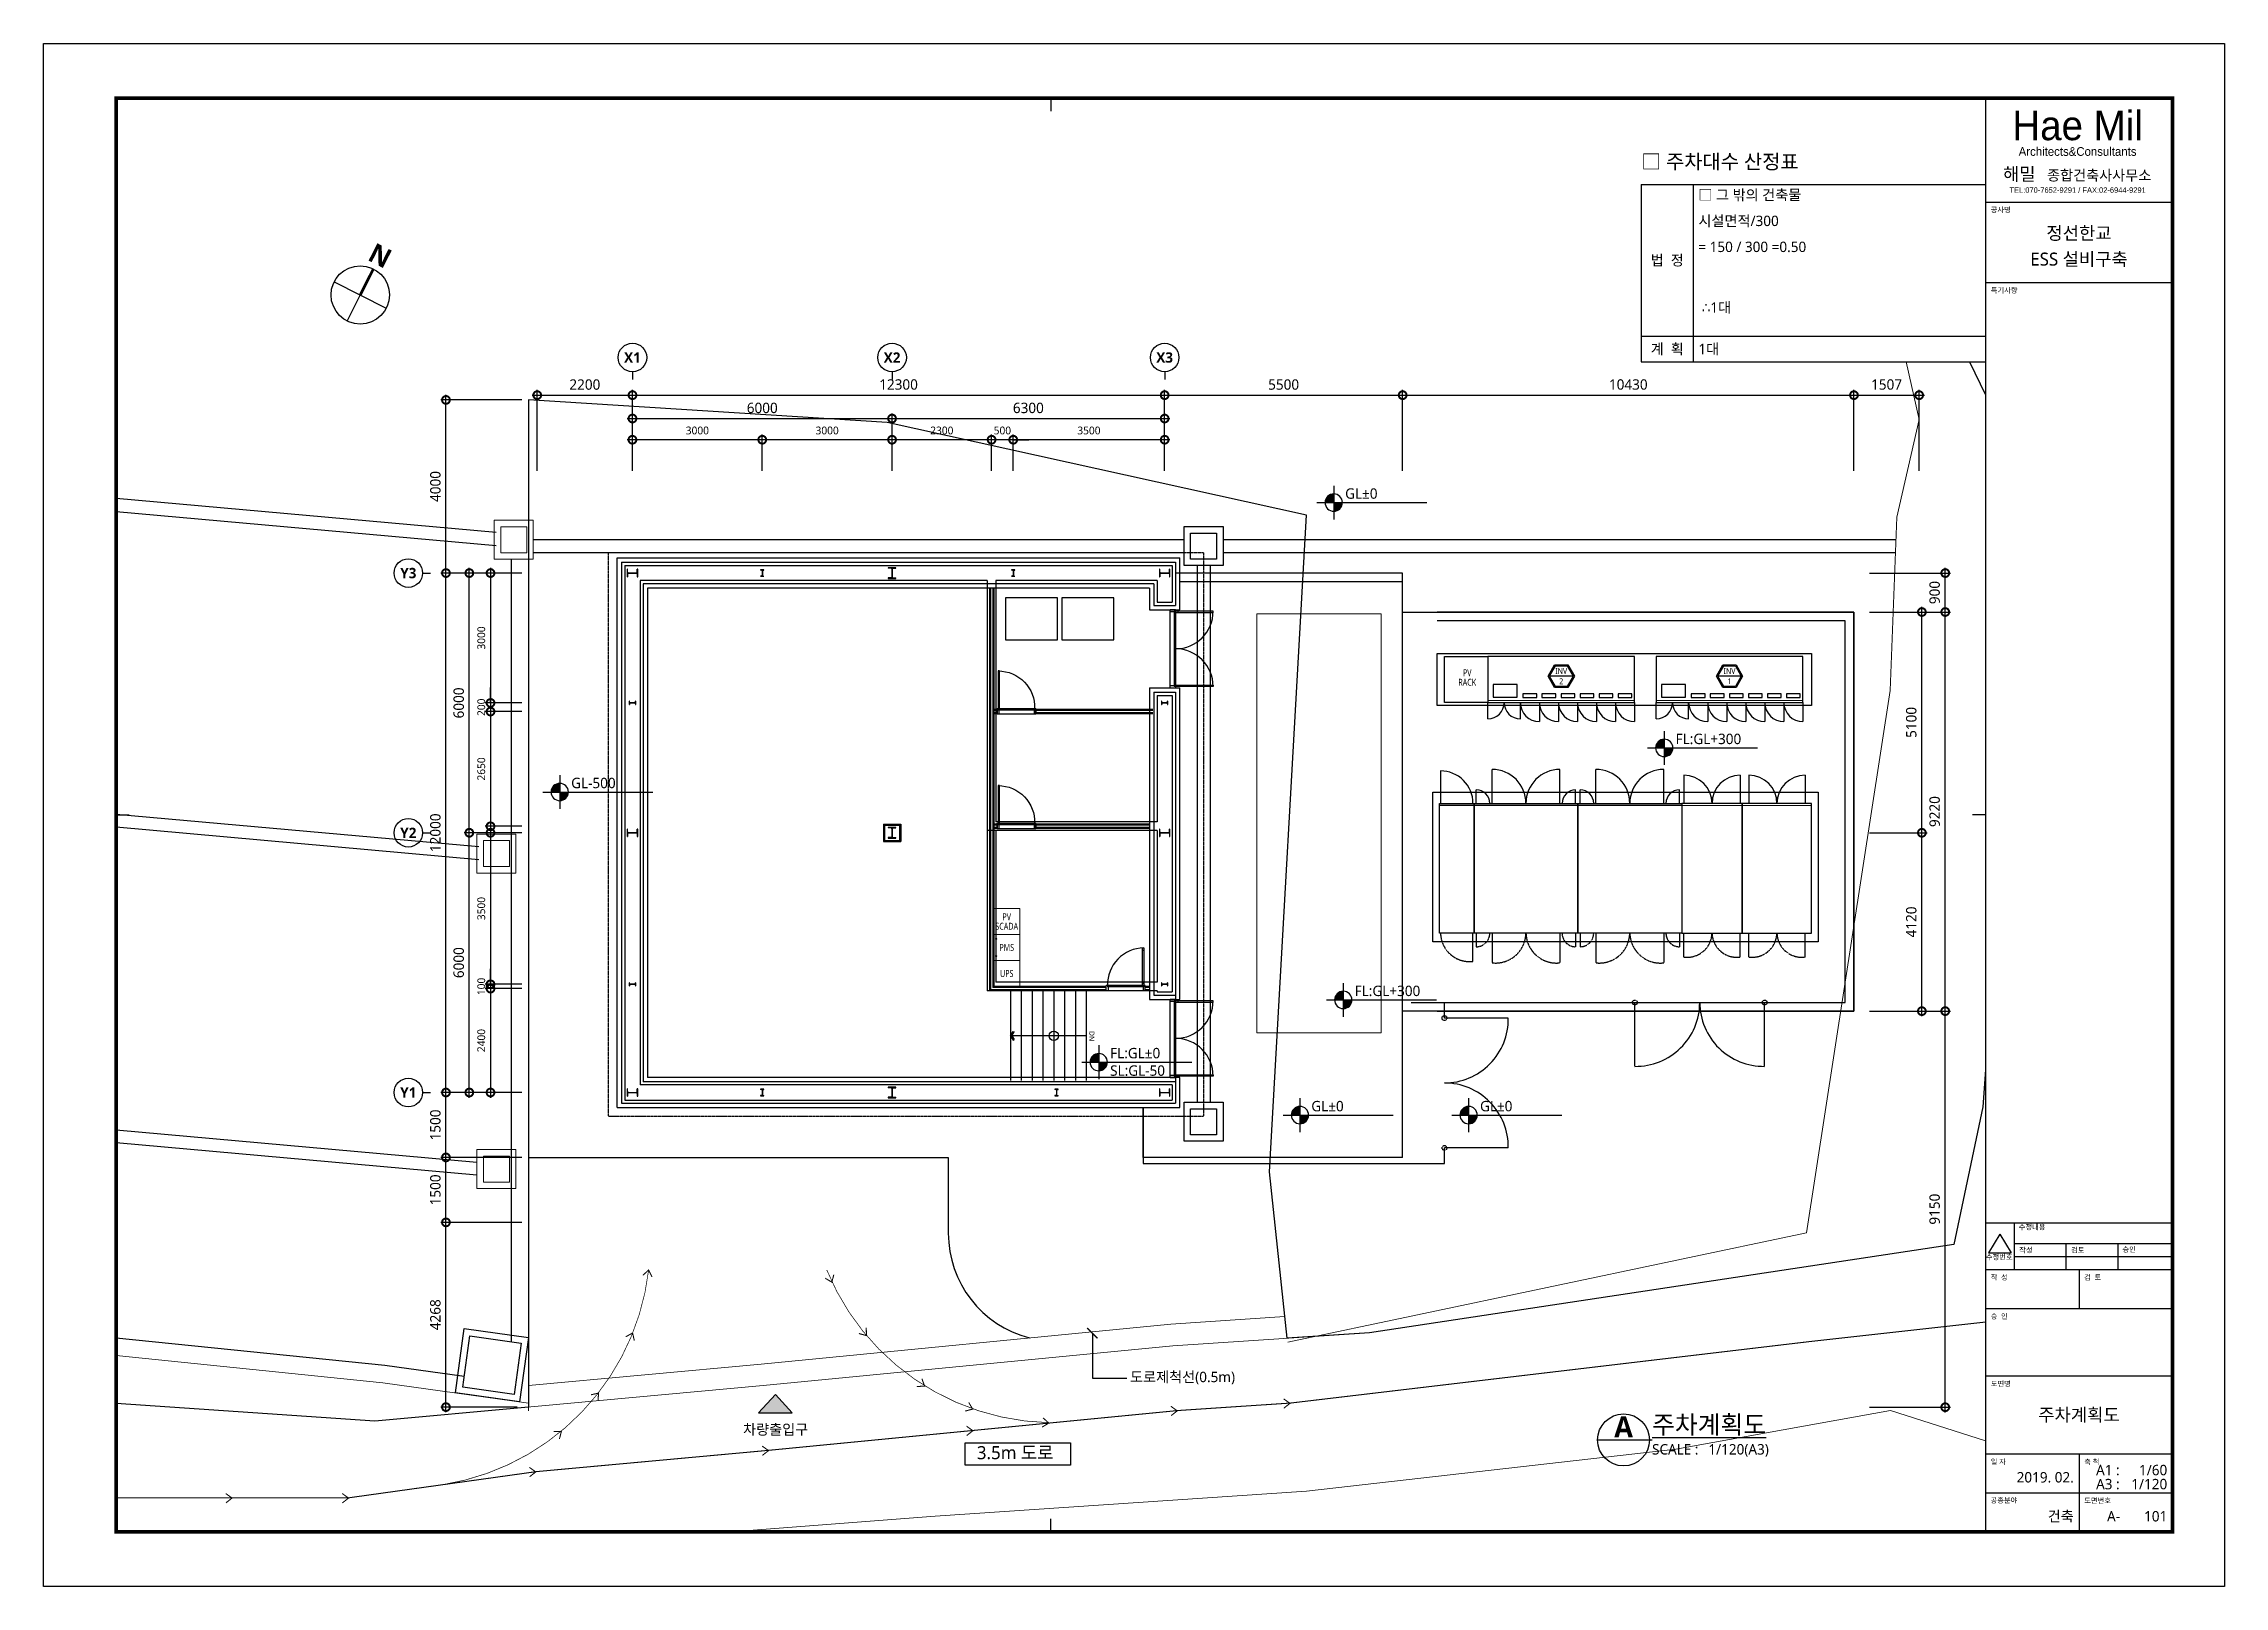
# Model space of a CAD drawing. Header units: millimetres. Extents: x 3366 to 637019, y 0 to 56757.
# Drawn here: x 168670 to 219070, y 0 to 35640 of the extents above; entities that cross this region are included whole.
import ezdxf
from ezdxf.enums import TextEntityAlignment as Align

# ---------------------------------------------------------------- set-up
doc = ezdxf.new("R2010")
doc.units = ezdxf.units.MM
for name, pattern in [('CEN', [62, 60, -1, 0, -1]), ('CONTIN', [0]), ('HID', [2.3, 1.5, -0.8]), ('hid-oc', [0.75, 0.5, -0.25]), ('HID2-HM', [3.75, 2.5, -1.25]), ('HIDDEN2', [4.7625, 3.175, -1.5875]), ('HIDDENX2', [0.75, 0.5, -0.25])]:
    doc.linetypes.add(name, pattern=pattern)
doc.layers.get('DEFPOINTS').update_dxf_attribs({"color": 137})
for name, color, linetype in [('0-구조_Pur', 5, 'HID'), ('7', 7, 'Continuous'), ('DIM', 7, 'Continuous'), ('DOOR', 6, 'Continuous'), ('E-ARCH', 8, 'Continuous'), ('E-TEXT', 7, 'Continuous'), ('ELE-7', 7, 'Continuous'), ('FIN', 5, 'Continuous'), ('Fin-1', 6, 'Continuous'), ('HID', 7, 'HIDDENX2'), ('S-SC', 3, 'Continuous'), ('SHT', 7, 'Continuous'), ('SHT-TXT', 7, 'Continuous'), ('SYM', 6, 'Continuous'), ('SYM-BUB', 3, 'Continuous'), ('SYM-LEAD', 6, 'Continuous'), ('SYM-LEVEL', 7, 'Continuous'), ('TEXT', 3, 'Continuous'), ('TEXT-NOTE', 6, 'Continuous'), ('WAL', 3, 'Continuous')]:
    doc.layers.add(name, color=color, linetype=linetype)
for name, color, linetype, lineweight in [('8', 7, 'Continuous', 20), ('계획선', 6, 'Continuous', 30), ('배수로', 52, 'Continuous', 30), ('종단계획선', 6, 'CONTIN', 13), ('지반선', 7, 'CONTIN', 13)]:
    doc.layers.add(name, color=color, linetype=linetype, lineweight=lineweight)
doc.styles.add('Hm_sheet', font='')
doc.styles.add('MG', font='malgun.ttf')
doc.styles.add('맑은고딕', font='malgun.ttf')
doc.styles.add('스타일1', font='malgun.ttf')
doc.styles.add('스타일2', font='malgunbd.ttf')
doc.styles.get('Hm_sheet').set_extended_font_data('HY울릉도L')
doc.linetypes.add('FENCELINE1', pattern='A,6.35,-2.54,[133,ltypeshp.shx,S=2.54,R=0,X=-2.54,Y=0],-2.54,25.4', length=36.83)
doc.dimstyles.new('DIM-QD 1', dxfattribs={"dimtxt": 3, "dimasz": 1.5, "dimexe": 1, "dimexo": 0, "dimgap": 1, "dimtad": 1, "dimdec": 3, "dimdsep": 46, "dimlunit": 6, "dimtxsty": '스타일1', "dimblk1": 'ARCHTICK', "dimblk2": 'ARCHTICK', "dimsah": 1, "dimcen": 0, "dimclrd": 256, "dimclre": 256, "dimclrt": 3, "dimazin": 2, "dimtfac": 1, "dimtdec": 3, "dimtix": 1, "dimtmove": 2, "dimatfit": 3, "dimldrblk": 'ARCHTICK', "dimfxl": 1, "dimtolj": 1, "dimtzin": 0, "dimarcsym": 0})
doc.dimstyles.new('HM', dxfattribs={"dimscale": 300, "dimtxt": 2.7, "dimasz": 1, "dimexe": 2, "dimexo": 3, "dimgap": 1, "dimtad": 1, "dimdec": 0, "dimzin": 1, "dimdsep": 46, "dimlunit": 6, "dimtxsty": '스타일1', "dimblk": 'CJDOT', "dimcen": 0.09, "dimdle": 1, "dimclrd": 256, "dimclre": 256, "dimclrt": 3, "dimadec": 0, "dimazin": 0, "dimtfac": 1, "dimtdec": 0, "dimtix": 1, "dimtmove": 2, "dimatfit": 3, "dimldrblk": 'CJDOT', "dimfxl": 1, "dimtolj": 1, "dimtzin": 1, "dimarcsym": 0})

msp = doc.modelspace()

# ---------------------------------------------------------------- texts
at = {"layer": 'E-TEXT', "color": 7, "style": 'MG', "width": 0.7}
for s, p in [('PV', (201571.4, 21105.4)), ('RACK', (201571.4, 20886.4)), ('SCADA', (190929.5, 15250.2)), ('PV', (190929.5, 15469.1)), ('PMS', (190929.5, 14759.4)), ('UPS', (190929.5, 14159.1))]:
    msp.add_text(s, height=160, dxfattribs=at).set_placement(p, align=Align.MIDDLE)
at = {"layer": 'TEXT', "color": 3, "style": '스타일1'}
msp.add_text('□ 주차대수 산정표', height=336, dxfattribs=at).set_placement((205594.2, 32745.5))
for s, height, p in [('□ 그 밖의 건축물', 240, (206914.2, 32145.5)), ('시설면적/300', 240, (206914.2, 31545.5)), ('= 150 / 300 =0.50', 240, (206914.2, 30945.5)), (' ∴1대', 240, (206914.2, 29545.5)), ('1대', 240, (206914.2, 28585.5)), ('3.5m 도로', 300, (190238.8, 3088.9))]:
    msp.add_text(s, height=height, dxfattribs=at).set_placement(p, align=Align.MIDDLE_LEFT)
for s, p in [('법  정', (206194.2, 30635.5)), ('계  획', (206194.2, 28585.5))]:
    msp.add_text(s, height=240, dxfattribs=at).set_placement(p, align=Align.MIDDLE_CENTER)
msp.add_text('도로제척선(0.5m)', height=240, rotation=0, dxfattribs=at).set_placement((193778.7, 4717.6))
at = {"layer": 'TEXT', "color": 3, "style": '스타일2'}
msp.add_text('차량출입구', height=240, dxfattribs=at).set_placement((185589, 3745.2), align=Align.TOP_CENTER)
at = {"layer": 'TEXT-NOTE', "color": 3, "style": '스타일1'}
msp.add_text('DN', height=120, rotation=270, dxfattribs=at).set_placement((192896.5, 12831.5), align=Align.MIDDLE_LEFT)

# ---------------------------------------------------------------- blocks, each defined once
blk = doc.blocks.new('TITLE-N')
at = {"linetype": 'hid-oc', "style": '스타일1'}
for s, p in [('A1 : ', (-19.5, 21.39)), ('A3 : ', (-19.5, 18.69))]:
    blk.add_text(s, height=2, dxfattribs=at).set_placement(p, align=Align.RIGHT)
for tag, height, p in [('작성', 2, (-33, 56)), ('검토', 2, (-15, 56)), ('승인', 2, (-28, 47)), ('도면명-1', 2.5, (-28, 37)), ('도면명-A', 2.5, (-28, 35)), ('도면명-2', 2.5, (-28, 33)), ('도면명-B', 2.5, (-28, 31)), ('도면명-3', 2.5, (-28, 29))]:
    blk.add_attdef(tag, text='', height=height, dxfattribs=at).set_placement(p, align=Align.MIDDLE_CENTER)
for tag, p in [('일자', (-29, 20)), ('A1축척', (-11, 21.39)), ('A3축척', (-11, 18.69)), ('공종분야', (-29, 12.5)), ('도면번호1', (-20.09, 12.5)), ('도면번호2', (-11, 12.5))]:
    blk.add_attdef(tag, text='', height=2, dxfattribs=at).set_placement(p, align=Align.RIGHT)
blk = doc.blocks.new('NEW_BUB')
at = {"layer": 'SYM-BUB', "color": 6}
blk.add_line((0, 1.5), (0, 0), dxfattribs=at)
blk.add_circle((0, 4.25), 2.75, dxfattribs=at)
at = {"layer": 'SYM-BUB', "color": 3, "style": '스타일2'}
blk.add_attdef('X', text='', height=2, dxfattribs=at).set_placement((0, 4.25), align=Align.MIDDLE)
blk = doc.blocks.new('Z$W@#3A500DFE')
at = {"layer": 'E-ARCH'}
for p, q in [((-7535, 3200), (-7535, 3985)), ((-5965, 3200), (-5965, 3985)), ((-5135, 3200), (-5135, 3985)), ((-3565, 3200), (-3565, 3985)), ((-3100, 3850), (-3100, 3200)), ((-1800, 3850), (-1800, 3200)), ((-1600, 3850), (-1600, 3200)), ((-300, 3850), (-300, 3200)), ((-7950, 3150), (-8750, 3150)), ((-5550, 3150), (-7950, 3150)), ((-7898, 3200), (-7898, 3513)), ((-5602, 3200), (-5602, 3513)), ((-3150, 3150), (-5550, 3150)), ((-5498, 3200), (-5498, 3513)), ((-3202, 3200), (-3202, 3513))]:
    blk.add_line(p, q, dxfattribs=at)
at = {"layer": 'E-ARCH', "lineweight": 15, "ltscale": 0.1}
for p, q in [((-3150, 3150), (-1750, 3150)), ((-1750, 3150), (-150, 3150))]:
    blk.add_line(p, q, dxfattribs=at)
at = {"layer": 'E-ARCH', "linetype": 'HIDDEN2'}
for p, q in [((-7898, 200), (-7898, -113)), ((-7535, 200), (-7535, -485)), ((-5965, 200), (-5965, -485)), ((-5602, 200), (-5602, -113)), ((-5498, 200), (-5498, -113)), ((-5135, 200), (-5135, -485)), ((-3565, 200), (-3565, -485)), ((-3202, 200), (-3202, -113)), ((-3100, -350), (-3100, 200)), ((-1800, -350), (-1800, 200)), ((-1600, -350), (-1600, 200)), ((-300, -350), (-300, 200))]:
    blk.add_line(p, q, dxfattribs=at)
at = {"layer": 'E-ARCH'}
blk.add_lwpolyline([(-7975, 3200, 0.414214), (-8725, 3950), (-8725, 3200)], format="xyb", dxfattribs=at)
for points in [[(-8900, 3460), (0, 3460), (0, 0), (-8900, 0)], [(-5550, 200), (-7950, 200), (-7950, 3200), (-5550, 3200)], [(-3150, 200), (-5550, 200), (-5550, 3200), (-3150, 3200)], [(-1750, 200), (-1750, 3200), (-3150, 3200), (-3150, 200)], [(-150, 200), (-150, 3200), (-1750, 3200), (-1750, 200)]]:
    blk.add_lwpolyline(points, close=True, dxfattribs=at)
blk.add_lwpolyline([(-8750, 3200), (-7950, 3200), (-7950, 200), (-8750, 200), (-8750, 3200)], dxfattribs=at)
at = {"layer": 'E-ARCH', "linetype": 'HIDDEN2'}
blk.add_lwpolyline([(-8725, 200, 0.442672), (-7975, -450), (-7975, 200)], format="xyb", dxfattribs=at)
at = {"layer": 'E-ARCH'}
for centre, radius, start, end in [((-7535, 3200), 785, 0, 90), ((-5965, 3200), 785, 90, 180), ((-5135, 3200), 785, 0, 90), ((-3565, 3200), 785, 90, 180), ((-3100, 3200), 650, 0, 90), ((-1800, 3200), 650, 90, 180), ((-1600, 3200), 650, 0, 90), ((-300, 3200), 650, 90, 180), ((-7898, 3200), 313, 0, 90), ((-5602, 3200), 313, 90, 180), ((-5498, 3200), 313, 0, 90), ((-3202, 3200), 313, 90, 180)]:
    blk.add_arc(centre, radius, start, end, dxfattribs=at)
at = {"layer": 'E-ARCH', "linetype": 'HIDDEN2'}
for centre, radius, start, end in [((-7898, 200), 313, 270, 0), ((-7455, 216), 705, 263.4778, 358.7389), ((-6045, 216), 705, 181.2611, 276.5222), ((-5602, 200), 313, 180, 270), ((-5498, 200), 313, 270, 0), ((-5055, 216), 705, 263.4778, 358.7389), ((-3645, 216), 705, 181.2611, 276.5222), ((-3202, 200), 313, 180, 270), ((-3021, 216), 571, 262.0498, 358.423), ((-1879, 216), 571, 181.577, 277.9502), ((-1521, 216), 571, 262.0498, 358.423), ((-379, 216), 571, 181.577, 277.9502)]:
    blk.add_arc(centre, radius, start, end, dxfattribs=at)
blk = doc.blocks.new('Z$W@#57E97367')
at = {"layer": 'E-ARCH', "linetype": 'Continuous'}
for p, q in [((-5513, -521), (-6057, -521)), ((-1623, -521), (-2167, -521))]:
    blk.add_line(p, q, dxfattribs=at)
at = {"layer": 'E-ARCH'}
for p, q in [((-7480, -1507), (-7480, -1132)), ((-6730, -1507), (-6730, -1132)), ((-6290, -1132), (-6290, -1572)), ((-5850, -1132), (-5850, -1572)), ((-5410, -1132), (-5410, -1572)), ((-4970, -1132), (-4970, -1572)), ((-4530, -1132), (-4530, -1572)), ((-4090, -1132), (-4090, -1572)), ((-3590, -1507), (-3590, -1132)), ((-2840, -1507), (-2840, -1132)), ((-2400, -1132), (-2400, -1572)), ((-1960, -1132), (-1960, -1572)), ((-1520, -1132), (-1520, -1572)), ((-1080, -1132), (-1080, -1572)), ((-640, -1132), (-640, -1572)), ((-200, -1132), (-200, -1572))]:
    blk.add_line(p, q, dxfattribs=at)
for points in [[(-8650, 0), (0, 0), (0, -1200), (-8650, -1200)], [(-8480, -67), (-7480, -67), (-7480, -1132), (-8480, -1132)], [(-4090, -67), (-7480, -67), (-7480, -1132), (-4090, -1132)], [(-200, -67), (-3590, -67), (-3590, -1132), (-200, -1132)], [(-6670, -1017), (-6350, -1017), (-6350, -927), (-6670, -927)], [(-6230, -1017), (-5910, -1017), (-5910, -927), (-6230, -927)], [(-5790, -1017), (-5470, -1017), (-5470, -927), (-5790, -927)], [(-5350, -1017), (-5030, -1017), (-5030, -927), (-5350, -927)], [(-4910, -1017), (-4590, -1017), (-4590, -927), (-4910, -927)], [(-4470, -1017), (-4150, -1017), (-4150, -927), (-4470, -927)], [(-2780, -1017), (-2460, -1017), (-2460, -927), (-2780, -927)], [(-2340, -1017), (-2020, -1017), (-2020, -927), (-2340, -927)], [(-1900, -1017), (-1580, -1017), (-1580, -927), (-1900, -927)], [(-1460, -1017), (-1140, -1017), (-1140, -927), (-1460, -927)], [(-1020, -1017), (-700, -1017), (-700, -927), (-1020, -927)], [(-580, -1017), (-260, -1017), (-260, -927), (-580, -927)]]:
    blk.add_lwpolyline(points, close=True, dxfattribs=at)
at = {"layer": 'E-ARCH', "linetype": 'Continuous'}
for points in [[(-5633, -258), (-5482, -521), (-5633, -784), (-5937, -784), (-6088, -521), (-5937, -258)], [(-5649, -285), (-5513, -521), (-5649, -757), (-5921, -757), (-6057, -521), (-5921, -285)], [(-1743, -258), (-1592, -521), (-1743, -784), (-2047, -784), (-2198, -521), (-2047, -258)], [(-1759, -285), (-1623, -521), (-1759, -757), (-2031, -757), (-2167, -521), (-2031, -285)]]:
    blk.add_lwpolyline(points, close=True, dxfattribs=at)
at = {"layer": 'E-ARCH'}
for points in [[(-7360, -718), (-7360, -1008), (-6800, -1008), (-6800, -718), (-7360, -718)], [(-3470, -718), (-3470, -1008), (-2910, -1008), (-2910, -718), (-3470, -718)]]:
    blk.add_lwpolyline(points, dxfattribs=at)
at = {"layer": 'E-ARCH', "lineweight": 15, "ltscale": 0.1}
for points in [[(-4090, -1082), (-7480, -1082)], [(-200, -1082), (-3590, -1082)]]:
    blk.add_lwpolyline(points, dxfattribs=at)
at = {"layer": 'E-ARCH'}
for centre, radius, start, end in [((-7480, -1132), 375, 270, 0), ((-6730, -1132), 375, 180, 270), ((-6290, -1132), 440, 180, 270), ((-5850, -1132), 440, 180, 270), ((-5410, -1132), 440, 180, 270), ((-4970, -1132), 440, 180, 270), ((-4530, -1132), 440, 180, 270), ((-4090, -1132), 440, 180, 270), ((-3590, -1132), 375, 270, 0), ((-2840, -1132), 375, 180, 270), ((-2400, -1132), 440, 180, 270), ((-1960, -1132), 440, 180, 270), ((-1520, -1132), 440, 180, 270), ((-1080, -1132), 440, 180, 270), ((-640, -1132), 440, 180, 270), ((-200, -1132), 440, 180, 270)]:
    blk.add_arc(centre, radius, start, end, dxfattribs=at)
at = {"layer": 'E-ARCH', "style": 'MG', "width": 0.9}
for s, p in [('INV', (-5785, -403)), ('INV', (-1895, -403)), ('2', (-5785, -639)), ('1', (-1895, -639))]:
    blk.add_text(s, height=135, dxfattribs=at).set_placement(p, align=Align.MIDDLE)
blk = doc.blocks.new('base')
at = {"layer": 'E-ARCH'}
for p, q in [((-109762, -272059), (-119392, -272059)), ((-109762, -281279), (-109762, -272059)), ((-109962, -272259), (-119392, -272259)), ((-109962, -281079), (-109962, -272259)), ((-119992, -281079), (-109962, -281079)), ((-119392, -281279), (-109762, -281279))]:
    blk.add_line(p, q, dxfattribs=at)
at = {"layer": 'E-ARCH', "lineweight": -3, "ltscale": 3}
for p, q in [((-114826, -282554), (-114826, -281079)), ((-111826, -282554), (-111826, -281079))]:
    blk.add_line(p, q, dxfattribs=at)
at = {"layer": 'E-ARCH'}
blk.add_lwpolyline([(-109762, -272059), (-109762, -281279), (-120192, -281279), (-120192, -272059), (-109762, -272059)], dxfattribs=at)
at = {"layer": 'E-ARCH', "linetype": 'HIDDENX2', "lineweight": -3, "ltscale": 3}
for centre in [(-114826, -281079), (-111826, -281079)]:
    blk.add_circle(centre, 56, dxfattribs=at)
at = {"layer": 'E-ARCH', "lineweight": -3, "ltscale": 3}
for centre, start, end in [((-114805, -281076), 269.1799, 359.8571), ((-111847, -281076), 180.1429, 270.8201)]:
    blk.add_arc(centre, 1479, start, end, dxfattribs=at)
at = {"layer": 'E-ARCH'}
for name, p in [('Z$W@#57E97367', (-110742, -273019)), ('Z$W@#3A500DFE', (-110592, -279679))]:
    blk.add_blockref(name, p, dxfattribs=at)
blk = doc.blocks.new('north')
at = {"layer": 'SYM', "color": 6}
for p, q in [((-5.62, 0), (5.62, 0)), ((0, 0), (0, -5.62))]:
    blk.add_line(p, q, dxfattribs=at)
at = {"layer": 'SYM', "color": 6, "const_width": 0.536}
blk.add_lwpolyline([(0, 5.62), (0, 0)], dxfattribs=at)
at = {"layer": 'SYM', "color": 6}
blk.add_circle((0, 0), 5.62, dxfattribs=at)
at = {"layer": 'SYM', "color": 3, "style": '스타일2'}
blk.add_text('N', height=3.75, dxfattribs=at).set_placement((0, 6.62), align=Align.CENTER)
blk = doc.blocks.new('dwgtitle')
at = {"layer": 'SYM', "color": 3}
blk.add_lwpolyline([(-2.52, 4.54), (7.98, 4.54)], dxfattribs=at)
blk.add_circle((2.48, 4.54), 5, dxfattribs=at)
at = {"layer": 'SYM', "color": 3, "style": '스타일1'}
blk.add_text('SCALE :', height=2, dxfattribs=at).set_placement((7.97, 1.73))
at = {"layer": 'SYM', "color": 6, "style": '스타일2'}
blk.add_attdef('A', text='', height=4, dxfattribs=at).set_placement((2.48, 7.04), align=Align.MIDDLE)
at = {"layer": 'SYM', "color": 3, "style": '스타일1'}
for tag, p, height in [('%%UTITLE', (7.97, 5.72), 3.5), ('1/100', (18.81, 1.73), 2)]:
    blk.add_attdef(tag, p, '', height=height, dxfattribs=at)
blk = doc.blocks.new('SHEET')
for p, q in [((376.75, 67.8), (374.55, 64.2)), ((374.55, 64.2), (378.94, 64.2))]:
    blk.add_line(p, q)
at = {"layer": 'SHT-TXT'}
for p, q in [((0, 0), (0, 297)), ((0, 297), (420, 297)), ((420, 297), (420, 0)), ((194, 286.5), (194, 284)), ((374, 286.5), (374, 10.5)), ((374, 266.5), (410, 266.5)), ((374, 251), (410, 251)), ((14, 148.5), (16.5, 148.5)), ((374, 148.5), (371.5, 148.5)), ((374, 70), (410, 70)), ((376.75, 67.8), (378.94, 64.2)), ((379.49, 70), (379.49, 61)), ((379.49, 66), (410, 66)), ((379.49, 63.5), (410, 63.5)), ((389.48, 66), (389.48, 61)), ((399.47, 66), (399.47, 61)), ((374, 61), (410, 61)), ((392, 61), (392, 53.5)), ((374, 53.5), (410, 53.5)), ((374, 40.5), (410, 40.5)), ((374, 25.5), (410, 25.5)), ((392, 25.5), (392, 10.5)), ((374, 17.99), (410, 17.99)), ((194, 10.5), (194, 13)), ((420, 0), (0, 0))]:
    blk.add_line(p, q, dxfattribs=at)
at = {"layer": 'SHT-TXT', "const_width": 0.699}
blk.add_lwpolyline([(14, 10.5), (14, 286.5), (410, 286.5), (410, 10.5)], close=True, dxfattribs=at)
at = {"color": 0, "style": '스타일1'}
for s, height, p in [('공사명', 1, (375, 264.5)), ('특기사항', 1, (375, 249)), ('수정번호', 0.999, (374.06, 62.89)), ('작  성', 1, (375, 59)), ('검  토', 1, (393, 59)), ('승  인', 1, (375, 51.5)), ('도면명', 1, (375, 38.5)), ('일 자', 1, (375, 23.5)), ('축 척', 1, (393, 23.5)), ('공종분야', 1, (374.96, 16.07)), ('도면번호', 1, (393, 16))]:
    blk.add_text(s, height=height, dxfattribs=at).set_placement(p)
for s, p in [('수정내용', (380.4, 69.17)), ('작성', (380.49, 64.75)), ('검토', (390.48, 64.75)), ('승인', (400.37, 64.87))]:
    blk.add_text(s, height=1, dxfattribs=at).set_placement(p, align=Align.MIDDLE_LEFT)
at = {"layer": 'SHT-TXT'}
for s, height, style, p in [('Hae Mil', 5.663, 'Hm_sheet', (391.73, 278.41)), ('Architects&Consultants', 1.678, 'Hm_sheet', (391.73, 275.4)), ('TEL:070-7652-9291 / FAX:02-6944-9291', 1.0461, 'Hm_sheet', (391.73, 268.28)), ('종합건축사사무소', 1.998, 'Hm_sheet', (395.88, 270.65)), ('정선한교', 2.5, '맑은고딕', (392, 259.27)), ('ESS 설비구축', 2.5, '맑은고딕', (392, 254.27))]:
    blk.add_text(s, height=height, dxfattribs=dict(at, style=style)).set_placement(p, align=Align.CENTER)
at = {"layer": 'SHT-TXT', "style": 'Hm_sheet'}
blk.add_text('해밀', height=2.497, dxfattribs=at).set_placement((377.37, 270.65))
blk = doc.blocks.new('LEVEL1')
at = {"layer": 'SYM-LEVEL'}
h = blk.add_hatch(color=6, dxfattribs=at)
edge = h.paths.add_edge_path()
edge.add_ellipse((4.87, 0), major_axis=(1.18, 1.18), ratio=1, start_angle=405, end_angle=495)
edge.add_line((3.2, 0), (4.87, 0))
edge.add_line((4.87, 0), (4.87, 1.67))
edge = h.paths.add_edge_path()
edge.add_ellipse((4.87, 0), major_axis=(1.18, 1.18), ratio=1, start_angle=585, end_angle=675)
edge.add_line((6.54, 0), (4.87, 0))
edge.add_line((4.87, 0), (4.87, -1.67))
at = {"layer": 'SYM-LEVEL', "color": 6}
for p, q in [((4.87, 3.25), (4.87, -3.25)), ((1.62, 0), (8.12, 0)), ((7.67, 0), (22.82, 0))]:
    blk.add_line(p, q, dxfattribs=at)
blk.add_ellipse((4.87, 0), major_axis=(1.18, 1.18), ratio=1, start_param=5.497787, end_param=11.780972, dxfattribs=at)
at = {"layer": 'SYM-LEVEL', "color": 3, "style": '스타일1'}
for tag, p in [('1층-바닥마감', (7.06, 0.74)), ('EL-+100', (7.06, -2.62))]:
    blk.add_attdef(tag, p, '', height=2, dxfattribs=at)
blk = doc.blocks.new('door1')
at = {"layer": 'DOOR'}
for p, q in [((-80097, -273801), (-80097, -272001)), ((-79977, -272001), (-80097, -272001)), ((-80097, -273801), (-79977, -273801)), ((-79107, -273771), (-80007, -273771))]:
    blk.add_line(p, q, dxfattribs=at)
for points in [[(-80007, -272046), (-80097, -272046)], [(-79107, -272031), (-80007, -272031), (-80007, -273771)], [(-79977, -272001), (-79977, -273801)], [(-79977, -272061), (-79107, -272061)], [(-79917, -272061), (-79917, -272031)], [(-79167, -272031), (-79167, -272061)], [(-79107, -272061), (-79107, -272031)], [(-80007, -273756), (-80097, -273756)], [(-79977, -273741), (-79107, -273741)], [(-79917, -273741), (-79917, -273771)], [(-79167, -273771), (-79167, -273741)], [(-79107, -273741), (-79107, -273771)]]:
    blk.add_lwpolyline(points, dxfattribs=at)
for centre, start, end in [((-79977, -272031), 270, 0), ((-79977, -273771), 0, 90)]:
    blk.add_arc(centre, 870, start, end, dxfattribs=at)
blk = doc.blocks.new('XR-PLAN$0$arrow1')
for p, q in [((0, 0), (0.29, 0.5)), ((0, 0), (0.29, -0.5)), ((0.16, 0), (0.41, 0.43)), ((0.16, 0), (0.41, -0.43)), ((0.29, 0.5), (0.41, 0.43)), ((0.29, -0.5), (0.41, -0.43))]:
    blk.add_line(p, q)
blk = doc.blocks.new('d-900')
at = {"layer": 'DOOR'}
for p, q in [((-80750, -274049), (-80750, -273149)), ((-80630, -274049), (-80630, -273149)), ((-80660, -274019), (-80660, -273179)), ((-79760, -274019), (-80660, -274019))]:
    blk.add_line(p, q, dxfattribs=at)
for points in [[(-80750, -273149), (-80630, -273149)], [(-80660, -273194), (-80750, -273194)], [(-80630, -273179), (-80660, -273179)], [(-80660, -274004), (-80750, -274004)], [(-80750, -274049), (-80630, -274049)], [(-80630, -273989), (-79760, -273989)], [(-80570, -273989), (-80570, -274019)], [(-79820, -274019), (-79820, -273989)], [(-79760, -273989), (-79760, -274019)]]:
    blk.add_lwpolyline(points, dxfattribs=at)
blk.add_arc((-80605, -274024), 845, 0.3025, 91.7077, dxfattribs=at)
blk = doc.blocks.new('_DotSmall')
at = {"color": 0, "linetype": 'ByBlock', "const_width": 0.5}
blk.add_lwpolyline([(-0.0625, 0, 1), (0.0625, 0, 1)], format="xyb", close=True, dxfattribs=at)
blk = doc.blocks.new('*D68')
at = {"layer": 'DEFPOINTS', "color": 0, "transparency": 16777216}
for p in [(177969, 23409), (180079, 23409), (180079, 11409)]:
    blk.add_point(p, dxfattribs=at)
at = {"layer": 'DIM', "color": 7, "lineweight": -2, "transparency": 16777216}
for p, q in [((179719, 23409), (177849, 23409)), ((177969, 11289), (177969, 23529)), ((179719, 11409), (177849, 11409))]:
    blk.add_line(p, q, dxfattribs=at)
at = {"layer": 'DIM', "color": 7, "lineweight": -2, "transparency": 16777216, "xscale": 360, "yscale": 360, "zscale": 360}
for p, rotation in [((177969, 23409), 90), ((177969, 11409), 270)]:
    blk.add_blockref('_DotSmall', p, dxfattribs=dict(at, rotation=rotation))
at = {"layer": 'DIM', "color": 3, "transparency": 16777216, "insert": (177725, 17409), "char_height": 240, "attachment_point": 5, "rotation": 90, "style": '스타일1'}
blk.add_mtext('\\A1;12000', dxfattribs=at)
blk = doc.blocks.new('CJDOT')
blk.add_line((-2, 0), (2, 0))
at = {"const_width": 0.5}
blk.add_lwpolyline([(-0.25, 0, 1), (0.25, 0, 1)], format="xyb", close=True, dxfattribs=at)
blk = doc.blocks.new('*D69')
at = {"layer": 'DEFPOINTS', "color": 0, "transparency": 16777216}
for p in [(178509, 23409), (180079, 23409), (180079, 17409)]:
    blk.add_point(p, dxfattribs=at)
at = {"layer": 'DIM', "color": 7, "lineweight": -2, "transparency": 16777216}
for p, q in [((179719, 23409), (178389, 23409)), ((178509, 17289), (178509, 23529)), ((179719, 17409), (178389, 17409))]:
    blk.add_line(p, q, dxfattribs=at)
at = {"layer": 'DIM', "color": 7, "lineweight": -2, "transparency": 16777216, "xscale": 360, "yscale": 360, "zscale": 360}
for p, rotation in [((178509, 23409), 90), ((178509, 17409), 270)]:
    blk.add_blockref('_DotSmall', p, dxfattribs=dict(at, rotation=rotation))
at = {"layer": 'DIM', "color": 3, "transparency": 16777216, "insert": (178265, 20409), "char_height": 240, "attachment_point": 5, "rotation": 90, "style": '스타일1'}
blk.add_mtext('\\A1;6000', dxfattribs=at)
blk = doc.blocks.new('*D70')
at = {"layer": 'DEFPOINTS', "color": 0, "transparency": 16777216}
for p in [(177969, 11409), (180079, 11409), (180079, 9909)]:
    blk.add_point(p, dxfattribs=at)
at = {"layer": 'DIM', "color": 7, "lineweight": -2, "transparency": 16777216}
for p, q in [((179719, 11409), (177849, 11409)), ((177969, 9789), (177969, 11529)), ((179719, 9909), (177849, 9909))]:
    blk.add_line(p, q, dxfattribs=at)
at = {"layer": 'DIM', "color": 7, "lineweight": -2, "transparency": 16777216, "xscale": 360, "yscale": 360, "zscale": 360}
for p, rotation in [((177969, 11409), 90), ((177969, 9909), 270)]:
    blk.add_blockref('_DotSmall', p, dxfattribs=dict(at, rotation=rotation))
at = {"layer": 'DIM', "color": 3, "transparency": 16777216, "insert": (177725, 10659), "char_height": 240, "attachment_point": 5, "rotation": 90, "style": '스타일1'}
blk.add_mtext('\\A1;1500', dxfattribs=at)
blk = doc.blocks.new('*D71')
at = {"layer": 'DEFPOINTS', "color": 0, "transparency": 16777216}
for p in [(178509, 17409), (180079, 17409), (180079, 11409)]:
    blk.add_point(p, dxfattribs=at)
at = {"layer": 'DIM', "color": 7, "lineweight": -2, "transparency": 16777216}
for p, q in [((179719, 17409), (178389, 17409)), ((178509, 11289), (178509, 17529)), ((179719, 11409), (178389, 11409))]:
    blk.add_line(p, q, dxfattribs=at)
at = {"layer": 'DIM', "color": 7, "lineweight": -2, "transparency": 16777216, "xscale": 360, "yscale": 360, "zscale": 360}
for p, rotation in [((178509, 17409), 90), ((178509, 11409), 270)]:
    blk.add_blockref('_DotSmall', p, dxfattribs=dict(at, rotation=rotation))
at = {"layer": 'DIM', "color": 3, "transparency": 16777216, "insert": (178265, 14409), "char_height": 240, "attachment_point": 5, "rotation": 90, "style": '스타일1'}
blk.add_mtext('\\A1;6000', dxfattribs=at)
blk = doc.blocks.new('*D72')
at = {"layer": 'DEFPOINTS', "color": 0, "transparency": 16777216}
for p in [(177969, 27409), (180079, 27409), (180079, 23409)]:
    blk.add_point(p, dxfattribs=at)
at = {"layer": 'DIM', "color": 7, "lineweight": -2, "transparency": 16777216}
for p, q in [((179719, 27409), (177849, 27409)), ((177969, 23289), (177969, 27529)), ((179719, 23409), (177849, 23409))]:
    blk.add_line(p, q, dxfattribs=at)
at = {"layer": 'DIM', "color": 7, "lineweight": -2, "transparency": 16777216, "xscale": 360, "yscale": 360, "zscale": 360}
for p, rotation in [((177969, 27409), 90), ((177969, 23409), 270)]:
    blk.add_blockref('_DotSmall', p, dxfattribs=dict(at, rotation=rotation))
at = {"layer": 'DIM', "color": 3, "transparency": 16777216, "insert": (177725, 25409), "char_height": 240, "attachment_point": 5, "rotation": 90, "style": '스타일1'}
blk.add_mtext('\\A1;4000', dxfattribs=at)
blk = doc.blocks.new('*D73')
at = {"layer": 'DEFPOINTS', "color": 0, "transparency": 16777216}
for p in [(177969, 8409), (180079, 8409), (179974, 4141)]:
    blk.add_point(p, dxfattribs=at)
at = {"layer": 'DIM', "color": 7, "lineweight": -2, "transparency": 16777216}
for p, q in [((179719, 8409), (177849, 8409)), ((177969, 4021), (177969, 8529)), ((179614, 4141), (177849, 4141))]:
    blk.add_line(p, q, dxfattribs=at)
at = {"layer": 'DIM', "color": 7, "lineweight": -2, "transparency": 16777216, "xscale": 360, "yscale": 360, "zscale": 360}
for p, rotation in [((177969, 8409), 90), ((177969, 4141), 270)]:
    blk.add_blockref('_DotSmall', p, dxfattribs=dict(at, rotation=rotation))
at = {"layer": 'DIM', "color": 3, "transparency": 16777216, "insert": (177725, 6275), "char_height": 240, "attachment_point": 5, "rotation": 90, "style": '스타일1'}
blk.add_mtext('\\A1;4268', dxfattribs=at)
blk = doc.blocks.new('*D74')
at = {"layer": 'DEFPOINTS', "color": 0, "transparency": 16777216}
for p in [(194579, 27519), (182279, 25409), (194579, 25409)]:
    blk.add_point(p, dxfattribs=at)
at = {"layer": 'DIM', "color": 7, "lineweight": -2, "transparency": 16777216}
for p, q in [((182159, 27519), (194699, 27519)), ((182279, 25769), (182279, 27639)), ((194579, 25769), (194579, 27639))]:
    blk.add_line(p, q, dxfattribs=at)
at = {"layer": 'DIM', "color": 7, "lineweight": -2, "transparency": 16777216, "xscale": 360, "yscale": 360, "zscale": 360, "rotation": 180}
blk.add_blockref('_DotSmall', (182279, 27519), dxfattribs=at)
at = {"layer": 'DIM', "color": 7, "lineweight": -2, "transparency": 16777216, "xscale": 360, "yscale": 360, "zscale": 360}
blk.add_blockref('_DotSmall', (194579, 27519), dxfattribs=at)
at = {"layer": 'DIM', "color": 3, "transparency": 16777216, "insert": (188429, 27764), "char_height": 240, "attachment_point": 5, "style": '스타일1'}
blk.add_mtext('\\A1;12300', dxfattribs=at)
blk = doc.blocks.new('*D75')
at = {"layer": 'DEFPOINTS', "color": 0, "transparency": 16777216}
for p in [(188279, 26979), (182279, 25409), (188279, 25409)]:
    blk.add_point(p, dxfattribs=at)
at = {"layer": 'DIM', "color": 7, "lineweight": -2, "transparency": 16777216}
for p, q in [((182159, 26979), (188399, 26979)), ((182279, 25769), (182279, 27099)), ((188279, 25769), (188279, 27099))]:
    blk.add_line(p, q, dxfattribs=at)
at = {"layer": 'DIM', "color": 7, "lineweight": -2, "transparency": 16777216, "xscale": 360, "yscale": 360, "zscale": 360, "rotation": 180}
blk.add_blockref('_DotSmall', (182279, 26979), dxfattribs=at)
at = {"layer": 'DIM', "color": 7, "lineweight": -2, "transparency": 16777216, "xscale": 360, "yscale": 360, "zscale": 360}
blk.add_blockref('_DotSmall', (188279, 26979), dxfattribs=at)
at = {"layer": 'DIM', "color": 3, "transparency": 16777216, "insert": (185279, 27223), "char_height": 240, "attachment_point": 5, "style": '스타일1'}
blk.add_mtext('\\A1;6000', dxfattribs=at)
blk = doc.blocks.new('*D76')
at = {"layer": 'DEFPOINTS', "color": 0, "transparency": 16777216}
for p in [(194579, 26979), (188279, 25409), (194579, 25409)]:
    blk.add_point(p, dxfattribs=at)
at = {"layer": 'DIM', "color": 7, "lineweight": -2, "transparency": 16777216}
for p, q in [((188159, 26979), (194699, 26979)), ((188279, 25769), (188279, 27099)), ((194579, 25769), (194579, 27099))]:
    blk.add_line(p, q, dxfattribs=at)
at = {"layer": 'DIM', "color": 7, "lineweight": -2, "transparency": 16777216, "xscale": 360, "yscale": 360, "zscale": 360, "rotation": 180}
blk.add_blockref('_DotSmall', (188279, 26979), dxfattribs=at)
at = {"layer": 'DIM', "color": 7, "lineweight": -2, "transparency": 16777216, "xscale": 360, "yscale": 360, "zscale": 360}
blk.add_blockref('_DotSmall', (194579, 26979), dxfattribs=at)
at = {"layer": 'DIM', "color": 3, "transparency": 16777216, "insert": (191429, 27223), "char_height": 240, "attachment_point": 5, "style": '스타일1'}
blk.add_mtext('\\A1;6300', dxfattribs=at)
blk = doc.blocks.new('*D77')
at = {"layer": 'DEFPOINTS', "color": 0, "transparency": 16777216}
for p in [(182279, 27519), (180079, 25409), (182279, 25409)]:
    blk.add_point(p, dxfattribs=at)
at = {"layer": 'DIM', "color": 7, "lineweight": -2, "transparency": 16777216}
for p, q in [((179959, 27519), (182399, 27519)), ((180079, 25769), (180079, 27639)), ((182279, 25769), (182279, 27639))]:
    blk.add_line(p, q, dxfattribs=at)
at = {"layer": 'DIM', "color": 7, "lineweight": -2, "transparency": 16777216, "xscale": 360, "yscale": 360, "zscale": 360, "rotation": 180}
blk.add_blockref('_DotSmall', (180079, 27519), dxfattribs=at)
at = {"layer": 'DIM', "color": 7, "lineweight": -2, "transparency": 16777216, "xscale": 360, "yscale": 360, "zscale": 360}
blk.add_blockref('_DotSmall', (182279, 27519), dxfattribs=at)
at = {"layer": 'DIM', "color": 3, "transparency": 16777216, "insert": (181179, 27763), "char_height": 240, "attachment_point": 5, "style": '스타일1'}
blk.add_mtext('\\A1;2200', dxfattribs=at)
blk = doc.blocks.new('*D78')
at = {"layer": 'DEFPOINTS', "color": 0, "transparency": 16777216}
for p in [(200079, 27519), (194579, 25409), (200079, 25409)]:
    blk.add_point(p, dxfattribs=at)
at = {"layer": 'DIM', "color": 7, "lineweight": -2, "transparency": 16777216}
for p, q in [((194459, 27519), (200199, 27519)), ((194579, 25769), (194579, 27639)), ((200079, 25769), (200079, 27639))]:
    blk.add_line(p, q, dxfattribs=at)
at = {"layer": 'DIM', "color": 7, "lineweight": -2, "transparency": 16777216, "xscale": 360, "yscale": 360, "zscale": 360, "rotation": 180}
blk.add_blockref('_DotSmall', (194579, 27519), dxfattribs=at)
at = {"layer": 'DIM', "color": 7, "lineweight": -2, "transparency": 16777216, "xscale": 360, "yscale": 360, "zscale": 360}
blk.add_blockref('_DotSmall', (200079, 27519), dxfattribs=at)
at = {"layer": 'DIM', "color": 3, "transparency": 16777216, "insert": (197329, 27763), "char_height": 240, "attachment_point": 5, "style": '스타일1'}
blk.add_mtext('\\A1;5500', dxfattribs=at)
blk = doc.blocks.new('*D79')
at = {"layer": 'DEFPOINTS', "color": 0, "transparency": 16777216}
for p in [(210509, 27519), (200079, 25409), (210509, 25409)]:
    blk.add_point(p, dxfattribs=at)
at = {"layer": 'DIM', "color": 7, "lineweight": -2, "transparency": 16777216}
for p, q in [((199959, 27519), (210629, 27519)), ((200079, 25769), (200079, 27639)), ((210509, 25769), (210509, 27639))]:
    blk.add_line(p, q, dxfattribs=at)
at = {"layer": 'DIM', "color": 7, "lineweight": -2, "transparency": 16777216, "xscale": 360, "yscale": 360, "zscale": 360, "rotation": 180}
blk.add_blockref('_DotSmall', (200079, 27519), dxfattribs=at)
at = {"layer": 'DIM', "color": 7, "lineweight": -2, "transparency": 16777216, "xscale": 360, "yscale": 360, "zscale": 360}
blk.add_blockref('_DotSmall', (210509, 27519), dxfattribs=at)
at = {"layer": 'DIM', "color": 3, "transparency": 16777216, "insert": (205294, 27764), "char_height": 240, "attachment_point": 5, "style": '스타일1'}
blk.add_mtext('\\A1;10430', dxfattribs=at)
blk = doc.blocks.new('*D80')
at = {"layer": 'DEFPOINTS', "color": 0, "transparency": 16777216}
for p in [(212016, 27519), (210509, 25409), (212016, 25409)]:
    blk.add_point(p, dxfattribs=at)
at = {"layer": 'DIM', "color": 7, "lineweight": -2, "transparency": 16777216}
for p, q in [((210389, 27519), (212136, 27519)), ((210509, 25769), (210509, 27639)), ((212016, 25769), (212016, 27639))]:
    blk.add_line(p, q, dxfattribs=at)
at = {"layer": 'DIM', "color": 7, "lineweight": -2, "transparency": 16777216, "xscale": 360, "yscale": 360, "zscale": 360, "rotation": 180}
blk.add_blockref('_DotSmall', (210509, 27519), dxfattribs=at)
at = {"layer": 'DIM', "color": 7, "lineweight": -2, "transparency": 16777216, "xscale": 360, "yscale": 360, "zscale": 360}
blk.add_blockref('_DotSmall', (212016, 27519), dxfattribs=at)
at = {"layer": 'DIM', "color": 3, "transparency": 16777216, "insert": (211263, 27764), "char_height": 240, "attachment_point": 5, "style": '스타일1'}
blk.add_mtext('\\A1;1507', dxfattribs=at)
blk = doc.blocks.new('*D81')
at = {"layer": 'DEFPOINTS', "color": 0, "transparency": 16777216}
for p in [(177969, 9909), (180079, 9909), (180079, 8409)]:
    blk.add_point(p, dxfattribs=at)
at = {"layer": 'DIM', "color": 7, "lineweight": -2, "transparency": 16777216}
for p, q in [((179719, 9909), (177849, 9909)), ((177969, 8289), (177969, 10029)), ((179719, 8409), (177849, 8409))]:
    blk.add_line(p, q, dxfattribs=at)
at = {"layer": 'DIM', "color": 7, "lineweight": -2, "transparency": 16777216, "xscale": 360, "yscale": 360, "zscale": 360}
for p, rotation in [((177969, 9909), 90), ((177969, 8409), 270)]:
    blk.add_blockref('_DotSmall', p, dxfattribs=dict(at, rotation=rotation))
at = {"layer": 'DIM', "color": 3, "transparency": 16777216, "insert": (177725, 9159), "char_height": 240, "attachment_point": 5, "rotation": 90, "style": '스타일1'}
blk.add_mtext('\\A1;1500', dxfattribs=at)
blk = doc.blocks.new('*D82')
at = {"layer": 'DEFPOINTS', "color": 0, "transparency": 16777216}
for p in [(210509, 22509), (212619, 22509), (210509, 13289)]:
    blk.add_point(p, dxfattribs=at)
at = {"layer": 'DIM', "color": 7, "lineweight": -2, "transparency": 16777216}
for p, q in [((210869, 22509), (212739, 22509)), ((212619, 13169), (212619, 22629)), ((210869, 13289), (212739, 13289))]:
    blk.add_line(p, q, dxfattribs=at)
at = {"layer": 'DIM', "color": 7, "lineweight": -2, "transparency": 16777216, "xscale": 360, "yscale": 360, "zscale": 360}
for p, rotation in [((212619, 22509), 90), ((212619, 13289), 270)]:
    blk.add_blockref('_DotSmall', p, dxfattribs=dict(at, rotation=rotation))
at = {"layer": 'DIM', "color": 3, "transparency": 16777216, "insert": (212375, 17899), "char_height": 240, "attachment_point": 5, "rotation": 90, "style": '스타일1'}
blk.add_mtext('\\A1;9220', dxfattribs=at)
blk = doc.blocks.new('*D83')
at = {"layer": 'DEFPOINTS', "color": 0, "transparency": 16777216}
for p in [(210509, 22509), (212079, 22509), (210509, 17409)]:
    blk.add_point(p, dxfattribs=at)
at = {"layer": 'DIM', "color": 7, "lineweight": -2, "transparency": 16777216}
for p, q in [((210869, 22509), (212199, 22509)), ((212079, 17289), (212079, 22629)), ((210869, 17409), (212199, 17409))]:
    blk.add_line(p, q, dxfattribs=at)
at = {"layer": 'DIM', "color": 7, "lineweight": -2, "transparency": 16777216, "xscale": 360, "yscale": 360, "zscale": 360}
for p, rotation in [((212079, 22509), 90), ((212079, 17409), 270)]:
    blk.add_blockref('_DotSmall', p, dxfattribs=dict(at, rotation=rotation))
at = {"layer": 'DIM', "color": 3, "transparency": 16777216, "insert": (211835, 19959), "char_height": 240, "attachment_point": 5, "rotation": 90, "style": '스타일1'}
blk.add_mtext('\\A1;5100', dxfattribs=at)
blk = doc.blocks.new('*D84')
at = {"layer": 'DEFPOINTS', "color": 0, "transparency": 16777216}
for p in [(210509, 17409), (212079, 17409), (210509, 13289)]:
    blk.add_point(p, dxfattribs=at)
at = {"layer": 'DIM', "color": 7, "lineweight": -2, "transparency": 16777216}
for p, q in [((210869, 17409), (212199, 17409)), ((212079, 13169), (212079, 17529)), ((210869, 13289), (212199, 13289))]:
    blk.add_line(p, q, dxfattribs=at)
at = {"layer": 'DIM', "color": 7, "lineweight": -2, "transparency": 16777216, "xscale": 360, "yscale": 360, "zscale": 360}
for p, rotation in [((212079, 17409), 90), ((212079, 13289), 270)]:
    blk.add_blockref('_DotSmall', p, dxfattribs=dict(at, rotation=rotation))
at = {"layer": 'DIM', "color": 3, "transparency": 16777216, "insert": (211835, 15349), "char_height": 240, "attachment_point": 5, "rotation": 90, "style": '스타일1'}
blk.add_mtext('\\A1;4120', dxfattribs=at)
blk = doc.blocks.new('*D85')
at = {"layer": 'DEFPOINTS', "color": 0, "transparency": 16777216}
for p in [(210509, 13289), (212619, 13289), (210509, 4139)]:
    blk.add_point(p, dxfattribs=at)
at = {"layer": 'DIM', "color": 7, "lineweight": -2, "transparency": 16777216}
for p, q in [((210869, 13289), (212739, 13289)), ((212619, 4019), (212619, 13409)), ((210869, 4139), (212739, 4139))]:
    blk.add_line(p, q, dxfattribs=at)
at = {"layer": 'DIM', "color": 7, "lineweight": -2, "transparency": 16777216, "xscale": 360, "yscale": 360, "zscale": 360}
for p, rotation in [((212619, 13289), 90), ((212619, 4139), 270)]:
    blk.add_blockref('_DotSmall', p, dxfattribs=dict(at, rotation=rotation))
at = {"layer": 'DIM', "color": 3, "transparency": 16777216, "insert": (212375, 8714), "char_height": 240, "attachment_point": 5, "rotation": 90, "style": '스타일1'}
blk.add_mtext('\\A1;9150', dxfattribs=at)
blk = doc.blocks.new('*D86')
at = {"layer": 'DEFPOINTS', "color": 0, "transparency": 16777216}
for p in [(210509, 23409), (212619, 23409), (210509, 22509)]:
    blk.add_point(p, dxfattribs=at)
at = {"layer": 'DIM', "color": 7, "lineweight": -2, "transparency": 16777216}
for p, q in [((210869, 23409), (212739, 23409)), ((212619, 22389), (212619, 23529)), ((210869, 22509), (212739, 22509))]:
    blk.add_line(p, q, dxfattribs=at)
at = {"layer": 'DIM', "color": 7, "lineweight": -2, "transparency": 16777216, "xscale": 360, "yscale": 360, "zscale": 360}
for p, rotation in [((212619, 23409), 90), ((212619, 22509), 270)]:
    blk.add_blockref('_DotSmall', p, dxfattribs=dict(at, rotation=rotation))
at = {"layer": 'DIM', "color": 3, "transparency": 16777216, "insert": (212375, 22959), "char_height": 240, "attachment_point": 5, "rotation": 90, "style": '스타일1'}
blk.add_mtext('\\A1;900', dxfattribs=at)
blk = doc.blocks.new('*U43')
for p, q in [((19, 143), (0, 143)), ((19, 7), (0, 7)), ((35, 127), (35, 23)), ((40, 127), (40, 23)), ((56, 143), (75, 143)), ((56, 7), (75, 7))]:
    blk.add_line(p, q)
for points in [[(75, 143), (75, 150), (0, 150), (0, 143)], [(0, 7), (0, 0), (75, 0), (75, 7)]]:
    blk.add_lwpolyline(points)
for centre, start, end in [((19, 127), 0, 90), ((19, 23), 270, 0), ((56, 127), 90, 180), ((56, 23), 180, 270)]:
    blk.add_arc(centre, 16, start, end)
blk = doc.blocks.new('WC1')
at = {"layer": 'S-SC'}
blk.add_blockref('*U43', (-17817, 85329), dxfattribs=at)
blk = doc.blocks.new('*U21')
for p, q in [((68, 233), (0, 233)), ((68, 11), (0, 11)), ((84, 217), (84, 27)), ((91, 217), (91, 27)), ((107, 233), (175, 233)), ((107, 11), (175, 11))]:
    blk.add_line(p, q)
for points in [[(175, 233), (175, 244), (0, 244), (0, 233)], [(0, 11), (0, 0), (175, 0), (175, 11)]]:
    blk.add_lwpolyline(points)
for centre, start, end in [((68, 217), 0, 90), ((68, 27), 270, 0), ((107, 217), 90, 180), ((107, 27), 180, 270)]:
    blk.add_arc(centre, 16, start, end)
blk = doc.blocks.new('_ARCHTICK')
at = {"color": 0, "linetype": 'ByBlock', "const_width": 0.15}
blk.add_lwpolyline([(-0.5, -0.5), (0.5, 0.5)], dxfattribs=at)
blk = doc.blocks.new('*D57')
at = {"layer": 'DEFPOINTS', "color": 0, "transparency": 16777216}
for p in [(180079, 23409), (178999, 20409), (180079, 20409)]:
    blk.add_point(p, dxfattribs=at)
at = {"layer": 'DIM', "color": 7, "lineweight": -2, "transparency": 16777216}
for p, q in [((179719, 23409), (178879, 23409)), ((178999, 23529), (178999, 20289)), ((179719, 20409), (178879, 20409))]:
    blk.add_line(p, q, dxfattribs=at)
at = {"layer": 'DIM', "color": 7, "lineweight": -2, "transparency": 16777216, "xscale": 360, "yscale": 360, "zscale": 360}
for p, rotation in [((178999, 23409), 90), ((178999, 20409), 270)]:
    blk.add_blockref('_DotSmall', p, dxfattribs=dict(at, rotation=rotation))
at = {"layer": 'DIM', "color": 3, "transparency": 16777216, "insert": (178786, 21909), "char_height": 180, "attachment_point": 5, "rotation": 90, "style": '스타일1'}
blk.add_mtext('\\A1;3000', dxfattribs=at)
blk = doc.blocks.new('*D58')
at = {"layer": 'DEFPOINTS', "color": 0, "transparency": 16777216}
for p in [(180079, 20209), (178999, 17559), (180079, 17559)]:
    blk.add_point(p, dxfattribs=at)
at = {"layer": 'DIM', "color": 7, "lineweight": -2, "transparency": 16777216}
for p, q in [((179719, 20209), (178879, 20209)), ((178999, 20329), (178999, 17439)), ((179719, 17559), (178879, 17559))]:
    blk.add_line(p, q, dxfattribs=at)
at = {"layer": 'DIM', "color": 7, "lineweight": -2, "transparency": 16777216, "xscale": 360, "yscale": 360, "zscale": 360}
for p, rotation in [((178999, 20209), 90), ((178999, 17559), 270)]:
    blk.add_blockref('_DotSmall', p, dxfattribs=dict(at, rotation=rotation))
at = {"layer": 'DIM', "color": 3, "transparency": 16777216, "insert": (178786, 18884), "char_height": 180, "attachment_point": 5, "rotation": 90, "style": '스타일1'}
blk.add_mtext('\\A1;2650', dxfattribs=at)
blk = doc.blocks.new('*D59')
at = {"layer": 'DEFPOINTS', "color": 0, "transparency": 16777216}
for p in [(190579, 26489), (190579, 25409), (191079, 25409)]:
    blk.add_point(p, dxfattribs=at)
at = {"layer": 'DIM', "color": 7, "lineweight": -2, "transparency": 16777216}
for p, q in [((190579, 26489), (190219, 26489)), ((190579, 25769), (190579, 26609)), ((191079, 26489), (190579, 26489)), ((191079, 25769), (191079, 26609)), ((191079, 26489), (191439, 26489))]:
    blk.add_line(p, q, dxfattribs=at)
at = {"layer": 'DIM', "color": 7, "lineweight": -2, "transparency": 16777216, "xscale": 360, "yscale": 360, "zscale": 360}
blk.add_blockref('_DotSmall', (190579, 26489), dxfattribs=at)
at = {"layer": 'DIM', "color": 7, "lineweight": -2, "transparency": 16777216, "xscale": 360, "yscale": 360, "zscale": 360, "rotation": 180}
blk.add_blockref('_DotSmall', (191079, 26489), dxfattribs=at)
at = {"layer": 'DIM', "color": 3, "transparency": 16777216, "insert": (190829, 26702), "char_height": 180, "attachment_point": 5, "style": '스타일1'}
blk.add_mtext('\\A1;500', dxfattribs=at)
blk = doc.blocks.new('*D60')
at = {"layer": 'DEFPOINTS', "color": 0, "transparency": 16777216}
for p in [(188279, 26489), (188279, 25409), (190579, 25409)]:
    blk.add_point(p, dxfattribs=at)
at = {"layer": 'DIM', "color": 7, "lineweight": -2, "transparency": 16777216}
for p, q in [((190699, 26489), (188159, 26489)), ((188279, 25769), (188279, 26609)), ((190579, 25769), (190579, 26609))]:
    blk.add_line(p, q, dxfattribs=at)
at = {"layer": 'DIM', "color": 7, "lineweight": -2, "transparency": 16777216, "xscale": 360, "yscale": 360, "zscale": 360, "rotation": 180}
blk.add_blockref('_DotSmall', (188279, 26489), dxfattribs=at)
at = {"layer": 'DIM', "color": 7, "lineweight": -2, "transparency": 16777216, "xscale": 360, "yscale": 360, "zscale": 360}
blk.add_blockref('_DotSmall', (190579, 26489), dxfattribs=at)
at = {"layer": 'DIM', "color": 3, "transparency": 16777216, "insert": (189429, 26702), "char_height": 180, "attachment_point": 5, "style": '스타일1'}
blk.add_mtext('\\A1;2300', dxfattribs=at)
blk = doc.blocks.new('*D61')
at = {"layer": 'DEFPOINTS', "color": 0, "transparency": 16777216}
for p in [(180079, 17409), (178999, 13909), (180079, 13909)]:
    blk.add_point(p, dxfattribs=at)
at = {"layer": 'DIM', "color": 7, "lineweight": -2, "transparency": 16777216}
for p, q in [((179719, 17409), (178879, 17409)), ((178999, 17529), (178999, 13789)), ((179719, 13909), (178879, 13909))]:
    blk.add_line(p, q, dxfattribs=at)
at = {"layer": 'DIM', "color": 7, "lineweight": -2, "transparency": 16777216, "xscale": 360, "yscale": 360, "zscale": 360}
for p, rotation in [((178999, 17409), 90), ((178999, 13909), 270)]:
    blk.add_blockref('_DotSmall', p, dxfattribs=dict(at, rotation=rotation))
at = {"layer": 'DIM', "color": 3, "transparency": 16777216, "insert": (178786, 15659), "char_height": 180, "attachment_point": 5, "rotation": 90, "style": '스타일1'}
blk.add_mtext('\\A1;3500', dxfattribs=at)
blk = doc.blocks.new('*D62')
at = {"layer": 'DEFPOINTS', "color": 0, "transparency": 16777216}
for p in [(180079, 13809), (178999, 11409), (180079, 11409)]:
    blk.add_point(p, dxfattribs=at)
at = {"layer": 'DIM', "color": 7, "lineweight": -2, "transparency": 16777216}
for p, q in [((179719, 13809), (178879, 13809)), ((178999, 13929), (178999, 11289)), ((179719, 11409), (178879, 11409))]:
    blk.add_line(p, q, dxfattribs=at)
at = {"layer": 'DIM', "color": 7, "lineweight": -2, "transparency": 16777216, "xscale": 360, "yscale": 360, "zscale": 360}
for p, rotation in [((178999, 13809), 90), ((178999, 11409), 270)]:
    blk.add_blockref('_DotSmall', p, dxfattribs=dict(at, rotation=rotation))
at = {"layer": 'DIM', "color": 3, "transparency": 16777216, "insert": (178786, 12609), "char_height": 180, "attachment_point": 5, "rotation": 90, "style": '스타일1'}
blk.add_mtext('\\A1;2400', dxfattribs=at)
blk = doc.blocks.new('*D63')
at = {"layer": 'DEFPOINTS', "color": 0, "transparency": 16777216}
for p in [(178999, 13809), (180079, 13909), (180079, 13809)]:
    blk.add_point(p, dxfattribs=at)
at = {"layer": 'DIM', "color": 7, "lineweight": -2, "transparency": 16777216}
for p, q in [((178999, 13909), (178999, 14269)), ((179719, 13909), (178879, 13909)), ((179719, 13809), (178879, 13809)), ((178999, 13909), (178999, 13809)), ((178999, 13809), (178999, 13449))]:
    blk.add_line(p, q, dxfattribs=at)
at = {"layer": 'DIM', "color": 7, "lineweight": -2, "transparency": 16777216, "xscale": 360, "yscale": 360, "zscale": 360}
for p, rotation in [((178999, 13909), 270), ((178999, 13809), 90)]:
    blk.add_blockref('_DotSmall', p, dxfattribs=dict(at, rotation=rotation))
at = {"layer": 'DIM', "color": 3, "transparency": 16777216, "insert": (178786, 13859), "char_height": 180, "attachment_point": 5, "rotation": 90, "style": '스타일1'}
blk.add_mtext('\\A1;100', dxfattribs=at)
blk = doc.blocks.new('*D64')
at = {"layer": 'DEFPOINTS', "color": 0, "transparency": 16777216}
for p in [(191079, 26489), (191079, 25409), (194579, 25409)]:
    blk.add_point(p, dxfattribs=at)
at = {"layer": 'DIM', "color": 7, "lineweight": -2, "transparency": 16777216}
for p, q in [((194699, 26489), (190959, 26489)), ((191079, 25769), (191079, 26609)), ((194579, 25769), (194579, 26609))]:
    blk.add_line(p, q, dxfattribs=at)
at = {"layer": 'DIM', "color": 7, "lineweight": -2, "transparency": 16777216, "xscale": 360, "yscale": 360, "zscale": 360, "rotation": 180}
blk.add_blockref('_DotSmall', (191079, 26489), dxfattribs=at)
at = {"layer": 'DIM', "color": 7, "lineweight": -2, "transparency": 16777216, "xscale": 360, "yscale": 360, "zscale": 360}
blk.add_blockref('_DotSmall', (194579, 26489), dxfattribs=at)
at = {"layer": 'DIM', "color": 3, "transparency": 16777216, "insert": (192829, 26702), "char_height": 180, "attachment_point": 5, "style": '스타일1'}
blk.add_mtext('\\A1;3500', dxfattribs=at)
blk = doc.blocks.new('*D65')
at = {"layer": 'DEFPOINTS', "color": 0, "transparency": 16777216}
for p in [(185279, 26489), (185279, 25409), (188279, 25409)]:
    blk.add_point(p, dxfattribs=at)
at = {"layer": 'DIM', "color": 7, "lineweight": -2, "transparency": 16777216}
for p, q in [((188399, 26489), (185159, 26489)), ((185279, 25769), (185279, 26609)), ((188279, 25769), (188279, 26609))]:
    blk.add_line(p, q, dxfattribs=at)
at = {"layer": 'DIM', "color": 7, "lineweight": -2, "transparency": 16777216, "xscale": 360, "yscale": 360, "zscale": 360, "rotation": 180}
blk.add_blockref('_DotSmall', (185279, 26489), dxfattribs=at)
at = {"layer": 'DIM', "color": 7, "lineweight": -2, "transparency": 16777216, "xscale": 360, "yscale": 360, "zscale": 360}
blk.add_blockref('_DotSmall', (188279, 26489), dxfattribs=at)
at = {"layer": 'DIM', "color": 3, "transparency": 16777216, "insert": (186779, 26702), "char_height": 180, "attachment_point": 5, "style": '스타일1'}
blk.add_mtext('\\A1;3000', dxfattribs=at)
blk = doc.blocks.new('*D66')
at = {"layer": 'DEFPOINTS', "color": 0, "transparency": 16777216}
for p in [(182279, 26489), (182279, 25409), (185279, 25409)]:
    blk.add_point(p, dxfattribs=at)
at = {"layer": 'DIM', "color": 7, "lineweight": -2, "transparency": 16777216}
for p, q in [((185399, 26489), (182159, 26489)), ((182279, 25769), (182279, 26609)), ((185279, 25769), (185279, 26609))]:
    blk.add_line(p, q, dxfattribs=at)
at = {"layer": 'DIM', "color": 7, "lineweight": -2, "transparency": 16777216, "xscale": 360, "yscale": 360, "zscale": 360, "rotation": 180}
blk.add_blockref('_DotSmall', (182279, 26489), dxfattribs=at)
at = {"layer": 'DIM', "color": 7, "lineweight": -2, "transparency": 16777216, "xscale": 360, "yscale": 360, "zscale": 360}
blk.add_blockref('_DotSmall', (185279, 26489), dxfattribs=at)
at = {"layer": 'DIM', "color": 3, "transparency": 16777216, "insert": (183779, 26702), "char_height": 180, "attachment_point": 5, "style": '스타일1'}
blk.add_mtext('\\A1;3000', dxfattribs=at)
blk = doc.blocks.new('*D67')
at = {"layer": 'DEFPOINTS', "color": 0, "transparency": 16777216}
for p in [(178999, 20209), (180079, 20409), (180079, 20209)]:
    blk.add_point(p, dxfattribs=at)
at = {"layer": 'DIM', "color": 7, "lineweight": -2, "transparency": 16777216}
for p, q in [((178999, 20409), (178999, 20769)), ((179719, 20409), (178879, 20409)), ((179719, 20209), (178879, 20209)), ((178999, 20409), (178999, 20209)), ((178999, 20209), (178999, 19849))]:
    blk.add_line(p, q, dxfattribs=at)
at = {"layer": 'DIM', "color": 7, "lineweight": -2, "transparency": 16777216, "xscale": 360, "yscale": 360, "zscale": 360}
for p, rotation in [((178999, 20409), 270), ((178999, 20209), 90)]:
    blk.add_blockref('_DotSmall', p, dxfattribs=dict(at, rotation=rotation))
at = {"layer": 'DIM', "color": 3, "transparency": 16777216, "insert": (178786, 20309), "char_height": 180, "attachment_point": 5, "rotation": 90, "style": '스타일1'}
blk.add_mtext('\\A1;200', dxfattribs=at)

# ---------------------------------------------------------------- dimensions: what is measured, and where the dimension line sits
at = {"layer": 'DIM'}
for base, p1, p2, angle, override, picture, middle in [((182279.4, 27519), (180079.4, 25409), (182279.4, 25409), 180, {"dimscale": 120, "dimtxt": 2, "dimasz": 3, "dimexe": 1, "dimlunit": 2, "dimblk1": 'DotSmall', "dimblk2": 'DotSmall', "dimsah": 1, "dimclrd": 7, "dimclre": 7}, '*D77', (181179.4, 27763)), ((194579.4, 27519), (182279.4, 25409), (194579.4, 25409), 180, {"dimscale": 120, "dimtxt": 2, "dimasz": 3, "dimexe": 1, "dimlunit": 2, "dimblk1": 'DotSmall', "dimblk2": 'DotSmall', "dimsah": 1, "dimclrd": 7, "dimclre": 7}, '*D74', (188429.4, 27763.7)), ((200079.4, 27519), (194579.4, 25409), (200079.4, 25409), 180, {"dimscale": 120, "dimtxt": 2, "dimasz": 3, "dimexe": 1, "dimlunit": 2, "dimblk1": 'DotSmall', "dimblk2": 'DotSmall', "dimsah": 1, "dimclrd": 7, "dimclre": 7}, '*D78', (197329.4, 27763)), ((210509.4, 27519), (200079.4, 25409), (210509.4, 25409), 180, {"dimscale": 120, "dimtxt": 2, "dimasz": 3, "dimexe": 1, "dimlunit": 2, "dimblk1": 'DotSmall', "dimblk2": 'DotSmall', "dimsah": 1, "dimclrd": 7, "dimclre": 7}, '*D79', (205294.4, 27763.7)), ((212016.2, 27519), (210509.4, 25409), (212016.2, 25409), 180, {"dimscale": 120, "dimtxt": 2, "dimasz": 3, "dimexe": 1, "dimlunit": 2, "dimblk1": 'DotSmall', "dimblk2": 'DotSmall', "dimsah": 1, "dimclrd": 7, "dimclre": 7}, '*D80', (211262.8, 27763.7)), ((177969.4, 27409), (180079.4, 23409), (180079.4, 27409), 270, {"dimscale": 120, "dimtxt": 2, "dimasz": 3, "dimexe": 1, "dimlunit": 2, "dimblk1": 'DotSmall', "dimblk2": 'DotSmall', "dimsah": 1, "dimclrd": 7, "dimclre": 7}, '*D72', (177725.4, 25409)), ((188279.4, 26979), (182279.4, 25409), (188279.4, 25409), 180, {"dimscale": 120, "dimtxt": 2, "dimasz": 3, "dimexe": 1, "dimlunit": 2, "dimblk1": 'DotSmall', "dimblk2": 'DotSmall', "dimsah": 1, "dimclrd": 7, "dimclre": 7}, '*D75', (185279.4, 27223)), ((194579.4, 26979), (188279.4, 25409), (194579.4, 25409), 180, {"dimscale": 120, "dimtxt": 2, "dimasz": 3, "dimexe": 1, "dimlunit": 2, "dimblk1": 'DotSmall', "dimblk2": 'DotSmall', "dimsah": 1, "dimclrd": 7, "dimclre": 7}, '*D76', (191429.4, 27223)), ((177969.4, 23409), (180079.4, 11409), (180079.4, 23409), 270, {"dimscale": 120, "dimtxt": 2, "dimasz": 3, "dimexe": 1, "dimlunit": 2, "dimblk1": 'DotSmall', "dimblk2": 'DotSmall', "dimsah": 1, "dimclrd": 7, "dimclre": 7}, '*D68', (177724.7, 17409)), ((178509.4, 23409), (180079.4, 17409), (180079.4, 23409), 270, {"dimscale": 120, "dimtxt": 2, "dimasz": 3, "dimexe": 1, "dimlunit": 2, "dimblk1": 'DotSmall', "dimblk2": 'DotSmall', "dimsah": 1, "dimclrd": 7, "dimclre": 7}, '*D69', (178265.4, 20409)), ((178999.4, 20409), (180079.4, 23409), (180079.4, 20409), 90, {"dimscale": 120, "dimtxt": 1.5, "dimasz": 3, "dimexe": 1, "dimlunit": 2, "dimblk1": 'DotSmall', "dimblk2": 'DotSmall', "dimsah": 1, "dimclrd": 7, "dimclre": 7}, '*D57', (178786.4, 21909)), ((212619.4, 23409), (210509.4, 22509), (210509.4, 23409), 270, {"dimscale": 120, "dimtxt": 2, "dimasz": 3, "dimexe": 1, "dimlunit": 2, "dimblk1": 'DotSmall', "dimblk2": 'DotSmall', "dimsah": 1, "dimclrd": 7, "dimclre": 7}, '*D86', (212375.4, 22959)), ((212619.4, 22509), (210509.4, 13289), (210509.4, 22509), 270, {"dimscale": 120, "dimtxt": 2, "dimasz": 3, "dimexe": 1, "dimlunit": 2, "dimblk1": 'DotSmall', "dimblk2": 'DotSmall', "dimsah": 1, "dimclrd": 7, "dimclre": 7}, '*D82', (212375.4, 17899)), ((212079.4, 22509), (210509.4, 17409), (210509.4, 22509), 270, {"dimscale": 120, "dimtxt": 2, "dimasz": 3, "dimexe": 1, "dimlunit": 2, "dimblk1": 'DotSmall', "dimblk2": 'DotSmall', "dimsah": 1, "dimclrd": 7, "dimclre": 7}, '*D83', (211834.7, 19959)), ((178999.4, 20209), (180079.4, 20409), (180079.4, 20209), 90, {"dimscale": 120, "dimtxt": 1.5, "dimasz": 3, "dimexe": 1, "dimlunit": 2, "dimblk1": 'DotSmall', "dimblk2": 'DotSmall', "dimsah": 1, "dimclrd": 7, "dimclre": 7}, '*D67', (178786.4, 20309)), ((178999.4, 17559), (180079.4, 20209), (180079.4, 17559), 90, {"dimscale": 120, "dimtxt": 1.5, "dimasz": 3, "dimexe": 1, "dimlunit": 2, "dimblk1": 'DotSmall', "dimblk2": 'DotSmall', "dimsah": 1, "dimclrd": 7, "dimclre": 7}, '*D58', (178786.4, 18884)), ((178509.4, 17409), (180079.4, 11409), (180079.4, 17409), 270, {"dimscale": 120, "dimtxt": 2, "dimasz": 3, "dimexe": 1, "dimlunit": 2, "dimblk1": 'DotSmall', "dimblk2": 'DotSmall', "dimsah": 1, "dimclrd": 7, "dimclre": 7}, '*D71', (178265.4, 14409)), ((178999.4, 13909), (180079.4, 17409), (180079.4, 13909), 90, {"dimscale": 120, "dimtxt": 1.5, "dimasz": 3, "dimexe": 1, "dimlunit": 2, "dimblk1": 'DotSmall', "dimblk2": 'DotSmall', "dimsah": 1, "dimclrd": 7, "dimclre": 7}, '*D61', (178786.4, 15659)), ((212079.4, 17409), (210509.4, 13289), (210509.4, 17409), 270, {"dimscale": 120, "dimtxt": 2, "dimasz": 3, "dimexe": 1, "dimlunit": 2, "dimblk1": 'DotSmall', "dimblk2": 'DotSmall', "dimsah": 1, "dimclrd": 7, "dimclre": 7}, '*D84', (211834.7, 15349)), ((178999.4, 13809), (180079.4, 13909), (180079.4, 13809), 90, {"dimscale": 120, "dimtxt": 1.5, "dimasz": 3, "dimexe": 1, "dimlunit": 2, "dimblk1": 'DotSmall', "dimblk2": 'DotSmall', "dimsah": 1, "dimclrd": 7, "dimclre": 7}, '*D63', (178785.8, 13859)), ((178999.4, 11409), (180079.4, 13809), (180079.4, 11409), 90, {"dimscale": 120, "dimtxt": 1.5, "dimasz": 3, "dimexe": 1, "dimlunit": 2, "dimblk1": 'DotSmall', "dimblk2": 'DotSmall', "dimsah": 1, "dimclrd": 7, "dimclre": 7}, '*D62', (178786.4, 12609)), ((212619.4, 13289), (210509.4, 4139.2), (210509.4, 13289), 270, {"dimscale": 120, "dimtxt": 2, "dimasz": 3, "dimexe": 1, "dimlunit": 2, "dimblk1": 'DotSmall', "dimblk2": 'DotSmall', "dimsah": 1, "dimclrd": 7, "dimclre": 7}, '*D85', (212374.7, 8714.1)), ((177969.4, 11409), (180079.4, 9909), (180079.4, 11409), 270, {"dimscale": 120, "dimtxt": 2, "dimasz": 3, "dimexe": 1, "dimlunit": 2, "dimblk1": 'DotSmall', "dimblk2": 'DotSmall', "dimsah": 1, "dimclrd": 7, "dimclre": 7}, '*D70', (177724.7, 10659)), ((177969.4, 9909), (180079.4, 8409), (180079.4, 9909), 270, {"dimscale": 120, "dimtxt": 2, "dimasz": 3, "dimexe": 1, "dimlunit": 2, "dimblk1": 'DotSmall', "dimblk2": 'DotSmall', "dimsah": 1, "dimclrd": 7, "dimclre": 7}, '*D81', (177724.7, 9159)), ((177969.4, 8409), (179974.4, 4140.6), (180079.4, 8409), 270, {"dimscale": 120, "dimtxt": 2, "dimasz": 3, "dimexe": 1, "dimlunit": 2, "dimblk1": 'DotSmall', "dimblk2": 'DotSmall', "dimsah": 1, "dimclrd": 7, "dimclre": 7}, '*D73', (177725.4, 6274.8))]:
    dim = msp.add_linear_dim(base=base, p1=p1, p2=p2, angle=angle, dimstyle='HM', override=override, dxfattribs=at)
    dim.commit()
    dim.dimension.update_dxf_attribs({"geometry": picture, "text_midpoint": middle})
for base, p1, p2, picture, middle in [((182279.4, 26489), (185279.4, 25409), (182279.4, 25409), '*D66', (183779.4, 26702)), ((185279.4, 26489), (188279.4, 25409), (185279.4, 25409), '*D65', (186779.4, 26702)), ((188279.4, 26489), (190579.4, 25409), (188279.4, 25409), '*D60', (189429.4, 26702)), ((190579.4, 26489), (191079.4, 25409), (190579.4, 25409), '*D59', (190829.4, 26702)), ((191079.4, 26489), (194579.4, 25409), (191079.4, 25409), '*D64', (192829.4, 26702))]:
    dim = msp.add_linear_dim(base=base, p1=p1, p2=p2, dimstyle='HM', override={"dimscale": 120, "dimtxt": 1.5, "dimasz": 3, "dimexe": 1, "dimlunit": 2, "dimblk1": 'DotSmall', "dimblk2": 'DotSmall', "dimsah": 1, "dimclrd": 7, "dimclre": 7}, dxfattribs=at)
    dim.commit()
    dim.dimension.update_dxf_attribs({"geometry": picture, "text_midpoint": middle})

# ---------------------------------------------------------------- hatches: boundary and pattern name
at = {"layer": 'SYM'}
msp.add_hatch(color=1, dxfattribs=at).paths.add_polyline_path([(185581.4, 4431.4), (185971.4, 4011.4), (185191.4, 4011.4)])

# ---------------------------------------------------------------- linework, layer by layer
for points in [[(190904.4, 21864), (192104.4, 21864), (192104.4, 22834), (190904.4, 22834)], [(192204.4, 21864), (193404.4, 21864), (193404.4, 22834), (192204.4, 22834)]]:
    msp.add_lwpolyline(points, close=True)
at = {"lineweight": 18}
msp.add_lwpolyline([(201049.4, 21481.5), (201049.4, 20416.5), (202049.4, 20416.5), (202049.4, 21481.5)], close=True, dxfattribs=at)
for points in [[(190629.4, 15659.8), (190629.4, 13859), (191229.7, 13859), (191229.7, 15659.8)], [(191229.7, 15659.8), (190629.4, 15659.8)], [(190629.4, 15059.5), (191229.7, 15059.5)], [(190629.4, 14459.3), (191229.7, 14459.3)]]:
    msp.add_lwpolyline(points, dxfattribs=at)
at = {"lineweight": 30}
for points in [[(190686.4, 14968.2), (190675, 14968.2)], [(190675, 14947.7), (190686.4, 14947.7)], [(190675, 14568.8), (190686.4, 14568.8)], [(190686.4, 14548.3), (190675, 14548.3)]]:
    msp.add_lwpolyline(points, dxfattribs=at)
for centre in [(190680.7, 14960.3), (190680.7, 14560.8)]:
    msp.add_circle(centre, 3.42, dxfattribs=at)
for centre, start, end in [((190676.2, 14960.3), 90.00002, 269.99998), ((190687.6, 14960.3), 270.00002, 89.99998), ((190676.2, 14560.8), 90.00002, 269.99998), ((190687.6, 14560.8), 270.00002, 89.99998)]:
    msp.add_arc(centre, 10.3, start, end, dxfattribs=at)
at = {"layer": '7'}
for p, q in [((179879.4, 9909), (189579.4, 9909)), ((189579.4, 9909), (189579.4, 8159))]:
    msp.add_line(p, q, dxfattribs=at)
msp.add_arc((192079.4, 8159), 2500, 180, 255.55383, dxfattribs=at)
at = {"layer": '8'}
msp.add_lwpolyline([(196709.4, 22467), (199579.4, 22467), (199579.4, 12787), (196709.4, 12787)], close=True, dxfattribs=at)
at = {"layer": 'E-ARCH', "color": 3, "linetype": 'FENCELINE1', "ltscale": 0.5}
msp.add_line((201045.2, 13129), (201045.2, 13489), dxfattribs=at)
at = {"layer": 'E-ARCH', "color": 3, "lineweight": -3, "ltscale": 3}
for p, q in [((202520.2, 13129), (201045.2, 13129)), ((202520.2, 10129), (201045.2, 10129)), ((201045.2, 9769), (201045.2, 10129))]:
    msp.add_line(p, q, dxfattribs=at)
at = {"layer": 'E-ARCH', "color": 3, "linetype": 'FENCELINE1', "ltscale": 0.5}
for points in [[(200079.4, 22651), (200079.4, 23409), (194854.4, 23409)], [(194079.4, 11059), (194079.4, 9769), (201045.2, 9769)]]:
    msp.add_lwpolyline(points, dxfattribs=at)
at = {"layer": 'E-ARCH', "color": 3, "linetype": 'HIDDENX2', "lineweight": -3, "ltscale": 3}
for centre in [(201045.2, 13129), (201045.2, 10129)]:
    msp.add_circle(centre, 56, dxfattribs=at)
at = {"layer": 'E-ARCH', "color": 3, "lineweight": -3, "ltscale": 3}
for centre, start, end in [((201041.5, 13107.8), 270.14287, 0.82006), ((201041.5, 10150.2), 359.17994, 89.85713)]:
    msp.add_arc(centre, 1478.8, start, end, dxfattribs=at)
at = {"layer": 'ELE-7', "linetype": 'HIDDENX2'}
for p, q in [((181729.4, 23884), (195479.4, 23884)), ((181729.4, 10859), (181729.4, 23884)), ((195479.4, 23884), (195479.4, 10859)), ((181729.4, 10859), (195479.4, 10859))]:
    msp.add_line(p, q, dxfattribs=at)
at = {"layer": 'ELE-7'}
for p, q in [((182104.4, 23584), (182104.4, 11234)), ((182104.4, 23584), (194754.4, 23584)), ((182454.4, 23234), (182454.4, 11584)), ((190479.4, 23234), (182454.4, 23234)), ((190479.4, 23234), (190479.4, 13759)), ((194404.4, 23234), (190679.4, 23234)), ((190679.4, 23234), (190679.4, 17659)), ((194404.4, 23234), (194404.4, 22734)), ((194754.4, 23584), (194754.4, 22734)), ((200079.4, 23209), (194929.4, 23209)), ((200079.4, 9909), (200079.4, 23209)), ((194404.4, 22734), (194754.4, 22734)), ((194404.4, 20584), (194404.4, 17659)), ((194404.4, 20584), (194754.4, 20584)), ((194754.4, 20584), (194754.4, 13734)), ((194404.4, 17659), (190679.4, 17659)), ((194404.4, 17459), (190479.4, 17459)), ((190679.4, 17459), (190679.4, 13959)), ((194404.4, 17459), (194404.4, 13959)), ((194404.4, 13759), (190479.4, 13759)), ((194404.4, 13959), (190679.4, 13959)), ((191016.4, 13759), (191016.4, 11684)), ((191266.4, 13759), (191266.4, 11684)), ((191516.4, 13759), (191516.4, 11684)), ((191766.4, 13759), (191766.4, 11684)), ((192016.4, 13759), (192016.4, 11684)), ((192266.4, 13759), (192266.4, 11684)), ((192516.4, 13759), (192516.4, 11684)), ((192766.4, 13759), (192766.4, 11684)), ((194404.4, 13759), (194404.4, 13734)), ((194404.4, 13734), (194754.4, 13734)), ((182104.4, 11234), (194754.4, 11234)), ((194754.4, 11584), (182454.4, 11584)), ((194754.4, 11584), (194754.4, 11234)), ((194079.4, 9909), (194079.4, 11059)), ((200079.4, 9909), (194079.4, 9909))]:
    msp.add_line(p, q, dxfattribs=at)
at = {"layer": 'FIN'}
for p, q in [((181929.4, 23759), (194929.4, 23759)), ((181929.4, 11059), (181929.4, 23759)), ((194929.4, 22559), (194929.4, 23759)), ((182629.4, 23059), (182629.4, 11759)), ((194229.4, 23059), (182629.4, 23059)), ((190529.4, 23059), (190529.4, 13759)), ((190541.4, 23059), (190541.4, 13771)), ((190554.4, 23059), (190554.4, 13784)), ((190604.4, 23059), (190604.4, 13834)), ((190617.4, 23059), (190617.4, 13847)), ((190629.4, 23059), (190629.4, 13859)), ((194229.4, 23059), (194229.4, 22559)), ((194229.4, 22559), (194929.4, 22559)), ((194229.4, 20759), (194229.4, 13559)), ((194229.4, 20759), (194929.4, 20759)), ((194929.4, 13559), (194929.4, 20759)), ((190704.4, 20259), (190629.4, 20259)), ((190704.4, 20247), (190629.4, 20247)), ((190704.4, 20234), (190629.4, 20234)), ((190704.4, 20184), (190629.4, 20184)), ((190704.4, 20171), (190629.4, 20171)), ((190704.4, 20259), (190704.4, 20159)), ((194304.4, 20259), (191604.4, 20259)), ((191604.4, 20259), (191604.4, 20159)), ((194304.4, 20247), (191604.4, 20247)), ((194304.4, 20234), (191604.4, 20234)), ((194304.4, 20184), (191604.4, 20184)), ((194304.4, 20171), (191604.4, 20171)), ((190704.4, 20159), (190629.4, 20159)), ((194304.4, 20159), (191604.4, 20159)), ((190704.4, 17609), (190629.4, 17609)), ((190704.4, 17597), (190629.4, 17597)), ((190704.4, 17584), (190629.4, 17584)), ((190704.4, 17534), (190629.4, 17534)), ((190704.4, 17521), (190629.4, 17521)), ((190704.4, 17509), (190629.4, 17509)), ((190704.4, 17609), (190704.4, 17509)), ((194229.4, 17609), (191604.4, 17609)), ((191604.4, 17609), (191604.4, 17509)), ((194229.4, 17597), (191604.4, 17597)), ((194229.4, 17584), (191604.4, 17584)), ((194229.4, 17534), (191604.4, 17534)), ((194229.4, 17521), (191604.4, 17521)), ((194229.4, 17509), (191604.4, 17509)), ((193229.4, 13759), (190529.4, 13759)), ((193229.4, 13771), (190541.4, 13771)), ((193229.4, 13784), (190554.4, 13784)), ((193229.4, 13834), (190604.4, 13834)), ((193229.4, 13847), (190617.4, 13847)), ((193229.4, 13859), (190629.4, 13859)), ((194229.4, 13859), (194129.4, 13859)), ((194229.4, 13847), (194129.4, 13847)), ((194229.4, 13834), (194129.4, 13834)), ((194229.4, 13784), (194129.4, 13784)), ((194229.4, 13771), (194129.4, 13771)), ((194229.4, 13759), (194129.4, 13759)), ((194829.4, 13734), (194829.4, 13559)), ((194229.4, 13559), (194929.4, 13559)), ((194929.4, 11759), (182629.4, 11759)), ((194829.4, 11759), (194829.4, 11659)), ((194929.4, 11059), (194929.4, 11759)), ((181929.4, 11059), (194929.4, 11059))]:
    msp.add_line(p, q, dxfattribs=at)
at = {"layer": 'FIN', "linetype": 'Continuous', "ltscale": 3}
for p, q in [((188079.4, 17609), (188079.4, 17209)), ((188079.4, 17609), (188479.4, 17609)), ((188079.4, 17209), (188479.4, 17209)), ((188091.9, 17596.5), (188466.9, 17596.5)), ((188091.9, 17596.5), (188091.9, 17221.5)), ((188091.9, 17221.5), (188466.9, 17221.5)), ((188104.4, 17584), (188454.4, 17584)), ((188104.4, 17584), (188104.4, 17234)), ((188104.4, 17234), (188454.4, 17234)), ((188454.4, 17584), (188454.4, 17234)), ((188466.9, 17596.5), (188466.9, 17221.5)), ((188479.4, 17609), (188479.4, 17209))]:
    msp.add_line(p, q, dxfattribs=at)
at = {"layer": 'Fin-1'}
for p, q in [((182029.4, 23659), (182029.4, 11159)), ((182029.4, 23659), (194829.4, 23659)), ((194829.4, 23659), (194829.4, 22659)), ((182529.4, 23159), (182529.4, 11659)), ((194329.4, 23159), (182529.4, 23159)), ((194329.4, 23159), (194329.4, 22659)), ((194329.4, 22659), (194829.4, 22659)), ((194329.4, 20659), (194329.4, 13659)), ((194329.4, 20659), (194829.4, 20659)), ((194829.4, 20659), (194829.4, 13659)), ((194329.4, 13659), (194829.4, 13659)), ((194829.4, 11659), (182529.4, 11659)), ((194829.4, 11659), (194829.4, 11159)), ((182029.4, 11159), (194829.4, 11159))]:
    msp.add_line(p, q, dxfattribs=at)
at = {"layer": 'HID', "linetype": 'HID2-HM', "ltscale": 2}
msp.add_lwpolyline([(182653.2, 7309, 16, 16, -0.3364815), (177898.8, 2349.4, 16, 16, -0.1909214)], format="xyseb", dxfattribs=at)
at = {"layer": 'HID', "linetype": 'HID2-HM', "ltscale": 3, "const_width": 24}
for points in [[(182733.2, 7147.7), (182653.2, 7309), (182520.8, 7187.1)], [(186732.7, 7119.3), (186887.7, 7027.7), (186932.2, 7202.1)], [(213550.5, 6106.6), (209523.1, 5659.4), (197492.5, 4235.3), (194887.5, 4062.1), (185440.9, 3144.1), (180061.9, 2651.1), (175735.6, 2047.7), (170350.5, 2047.7)], [(182322.2, 5678.3), (182282, 5853.8), (182124.8, 5766)], [(187512.5, 5841.1), (187686.2, 5793.8), (187682.9, 5973.8)], [(188851.4, 4615.5), (189031, 4627.8), (188968.8, 4796.8)], [(181483.4, 4285), (181495.5, 4464.6), (181319.7, 4425.9)], [(189968.6, 4049.6), (190142.7, 4095.3), (190050.1, 4249.7)], [(194728.1, 3943.5), (194869.9, 4054.4), (194723.8, 4159.4)], [(197333.1, 4116.6), (197474.9, 4227.5), (197328.7, 4332.6)], [(180591.3, 3406.1), (180636.7, 3580.3), (180456.8, 3575.2)], [(190004.8, 3484.5), (190146.6, 3595.3), (190000.5, 3700.4)], [(191746.7, 3678.8), (191900.2, 3772.8), (191767, 3893.9)], [(185281.5, 3025.5), (185423.3, 3136.3), (185277.2, 3241.4)], [(179902.5, 2532.4), (180044.3, 2643.3), (179898.2, 2748.4)], [(172883.6, 1929.1), (173025.4, 2039.9), (172879.3, 2145)], [(175576.2, 1929.1), (175718, 2039.9), (175571.8, 2145)]]:
    msp.add_lwpolyline(points, dxfattribs=at)
at = {"layer": 'HID', "linetype": 'HID2-HM', "ltscale": 2, "const_width": 16}
msp.add_lwpolyline([(191895, 3781.6, -0.2980091), (186770.4, 7309, -0.2258408)], format="xyb", dxfattribs=at)
at = {"layer": 'S-SC'}
msp.add_circle((192016.4, 12721.5), 108, dxfattribs=at)
at = {"layer": 'SYM'}
msp.add_line((192766.4, 12721.5), (191049.3, 12721.5), dxfattribs=at)
at = {"layer": 'SYM', "color": 1}
msp.add_lwpolyline([(185971.4, 4011.4), (185581.4, 4431.4), (185191.4, 4011.4)], close=True, dxfattribs=at)
at = {"layer": 'SYM-LEAD'}
msp.add_lwpolyline([(189966.8, 3313), (192400.4, 3313), (192400.4, 2801.2), (189966.8, 2801.2)], close=True, dxfattribs=at)
at = {"layer": 'WAL', "color": 2}
for p, q in [((205594.2, 32385.5), (205594.2, 28285.5)), ((205594.2, 32385.5), (213550.5, 32385.5)), ((205594.2, 28285.5), (213550.5, 28285.5))]:
    msp.add_line(p, q, dxfattribs=at)
at = {"layer": 'WAL'}
for p, q in [((206794.2, 32385.5), (206794.2, 28285.5)), ((205594.2, 28885.5), (213550.5, 28885.5))]:
    msp.add_line(p, q, dxfattribs=at)
at = {"layer": '계획선', "linetype": 'Continuous'}
for points in [[(213182.2, 28285.5), (213550.5, 27525.8)], [(213550.5, 11936.7), (213490.8, 11076.8), (212821, 7898.9), (199315.6, 5859.8), (197413.6, 5733.3), (196998.2, 9573.9), (197853.3, 24746.2), (188163.4, 26890), (179879.4, 27409), (179879.4, 4140.6), (176327.9, 3815.1), (170350.5, 4224.8)]]:
    msp.add_lwpolyline(points, dxfattribs=at)
at = {"layer": '계획선'}
for points in [[(195029.4, 24484), (195929.4, 24484), (195929.4, 23584), (195029.4, 23584)], [(195029.4, 11184), (195929.4, 11184), (195929.4, 10284), (195029.4, 10284)], [(179879.4, 5750), (179672.4, 4264.4), (178186.7, 4471.4), (178393.7, 5957)]]:
    msp.add_lwpolyline(points, close=True, dxfattribs=at)
for points in [[(195179.4, 24334), (195779.4, 24334), (195779.4, 23734), (195179.4, 23734), (195179.4, 24334)], [(195179.4, 11034), (195779.4, 11034), (195779.4, 10434), (195179.4, 10434), (195179.4, 11034)], [(179710.1, 5622.2), (179544.5, 4433.6), (178356, 4599.2), (178521.6, 5787.8), (179710.1, 5622.2)]]:
    msp.add_lwpolyline(points, dxfattribs=at)
at = {"layer": '배수로'}
for p, q in [((179479.4, 23729.3), (179479.4, 5654.3)), ((179984.4, 24184), (195029.4, 24184)), ((179984.4, 23884), (195029.4, 23884)), ((195929.4, 24184), (211478.9, 24184)), ((195929.4, 23884), (211467.4, 23884)), ((195329.4, 23584), (195329.4, 11184)), ((195629.4, 23584), (195629.4, 11184))]:
    msp.add_line(p, q, dxfattribs=at)
for points in [[(179129.4, 24345.4), (170350.5, 25133)], [(170350.5, 24831.8), (179129.4, 24044.2)], [(170350.5, 17842.3), (178729.4, 17088.9)], [(178729.4, 16787.7), (170350.5, 17541.1)], [(170350.5, 10548.2), (178684.4, 9800.5)], [(178684.4, 9499.3), (170350.5, 10247)], [(178390.5, 4846.9), (176554.9, 5102.6), (170350.5, 5736.1)]]:
    msp.add_lwpolyline(points, dxfattribs=at)
at = {"layer": '종단계획선', "linetype": 'Continuous'}
msp.add_line((179879.4, 27320.7), (179879.4, 4052.3), dxfattribs=at)
for points in [[(211714.5, 28285.5), (212016.2, 26953.6), (211498.6, 24697), (211345.2, 20694.7), (209411.8, 8168.5), (197423.6, 5641.7)], [(179234.4, 24479.3), (179234.4, 23879.3), (179834.4, 23879.3), (179834.4, 24479.3), (179234.4, 24479.3)], [(178834.4, 17227.3), (178834.4, 16627.3), (179434.4, 16627.3), (179434.4, 17227.3), (178834.4, 17227.3)], [(178834.4, 9939.4), (178834.4, 9339.4), (179434.4, 9339.4), (179434.4, 9939.4), (178834.4, 9939.4)], [(179879.4, 4235.5), (176507, 4705.4), (170350.5, 5334.1)]]:
    msp.add_lwpolyline(points, dxfattribs=at)
for points in [[(179084.4, 24629.3), (179084.4, 23729.3), (179984.4, 23729.3), (179984.4, 24629.3)], [(178684.4, 17377.3), (178684.4, 16477.3), (179584.4, 16477.3), (179584.4, 17377.3)], [(178684.4, 10089.4), (178684.4, 9189.4), (179584.4, 9189.4), (179584.4, 10089.4)]]:
    msp.add_lwpolyline(points, close=True, dxfattribs=at)
at = {"layer": '지반선'}
for points in [[(213550.5, 27525.8), (213182.2, 28285.5)], [(170350.5, 4224.8), (176327.9, 3815.1), (185299.9, 4637.5), (194765.2, 5557.3), (199315.6, 5859.8), (212821, 7898.9), (213490.8, 11076.8), (213550.5, 11936.7)], [(179879.4, 4642.7), (185252.9, 5135.3), (194724.4, 6055.7), (197359.8, 6230.9)], [(213550.5, 3365.5), (211353.7, 4060), (206393.7, 3172), (197856.7, 2201.6), (189277.9, 1624.9), (184567, 1260)]]:
    msp.add_lwpolyline(points, dxfattribs=at)

# ---------------------------------------------------------------- block references
at = {"linetype": 'CEN'}
msp.add_blockref('base', (320271.4, 294568.4), dxfattribs=at)
at = {"layer": '0-구조_Pur'}
for p in [(203059.1, -61994.8), (208859.1, -61994.8), (203059.1, -73994.8), (209859.1, -73994.8)]:
    msp.add_blockref('WC1', p, dxfattribs=at)
at = {"layer": '0-구조_Pur', "rotation": 270}
for p in [(96875.6, 2629.3), (109175.6, 2629.3), (96875.6, -3870.7), (109175.6, -3870.7)]:
    msp.add_blockref('WC1', p, dxfattribs=at)
at = {"layer": 'DOOR', "linetype": 'CEN'}
for p in [(274806.6, 294560.4), (274806.6, 285560.4)]:
    msp.add_blockref('door1', p, dxfattribs=at)
at = {"layer": 'DOOR', "linetype": 'CEN', "xscale": -1, "rotation": 270}
for p in [(464753.8, 100908.7), (464753.8, 98258.7)]:
    msp.add_blockref('d-900', p, dxfattribs=at)
at = {"layer": 'DOOR', "linetype": 'CEN', "rotation": 90.00000000000001}
msp.add_blockref('d-900', (-79920, 94508.7), dxfattribs=at)
at = {"layer": 'S-SC', "rotation": 90}
for p in [(182401.4, 23321.5), (194701.4, 23321.5), (182401.4, 17321.5), (194701.4, 17321.5), (182401.4, 11321.5), (194701.4, 11321.5)]:
    msp.add_blockref('*U21', p, dxfattribs=at)
at = {"layer": 'S-SC'}
for p in [(188191.9, 23287), (188191.9, 17287), (188191.9, 11287)]:
    msp.add_blockref('*U21', p, dxfattribs=at)
at = {"layer": 'SHT', "xscale": 120, "yscale": 120, "zscale": 120}
msp.add_blockref('SHEET', (168670.5, 0), dxfattribs=at)
at = {"layer": 'SHT', "linetype": 'hid-oc'}
ref = msp.add_blockref('TITLE-N', (219070.5, 0), dxfattribs=dict(at, xscale=120, yscale=120, zscale=120))
ref.add_attrib('도면명-2', '주차계획도', dxfattribs={"layer": '0', "linetype": 'hid-oc', "height": 300, "style": '스타일1'}).set_placement((215710.5, 3960), align=Align.MIDDLE_CENTER)
ref.add_attrib('일자', '2019. 02.', dxfattribs={"layer": '0', "linetype": 'hid-oc', "height": 240, "style": '스타일1'}).set_placement((215590.5, 2400), align=Align.RIGHT)
ref.add_attrib('A1축척', '1/60', dxfattribs={"layer": '0', "linetype": 'hid-oc', "height": 240, "style": '스타일1'}).set_placement((217750.5, 2566.9), align=Align.RIGHT)
ref.add_attrib('A3축척', '1/120', dxfattribs={"layer": '0', "linetype": 'hid-oc', "height": 240, "style": '스타일1'}).set_placement((217750.5, 2242.9), align=Align.RIGHT)
ref.add_attrib('공종분야', '건축', dxfattribs={"layer": '0', "linetype": 'hid-oc', "height": 240, "style": '스타일1'}).set_placement((215590.5, 1500), align=Align.RIGHT)
ref.add_attrib('도면번호1', 'A-', dxfattribs={"layer": '0', "linetype": 'hid-oc', "height": 240, "style": '스타일1'}).set_placement((216659.6, 1500), align=Align.RIGHT)
ref.add_attrib('도면번호2', '101', dxfattribs={"layer": '0', "linetype": 'hid-oc', "height": 240, "style": '스타일1'}).set_placement((217750.5, 1500), align=Align.RIGHT)
at = {"layer": 'SYM'}
for name, p, xscale, yscale, zscale, rotation in [('north', (175987.6, 29834.2), 120, 120, 120, 333.1609540912648), ('XR-PLAN$0$arrow1', (191016.4, 12721.5), -200, 200, 200, 180)]:
    msp.add_blockref(name, p, dxfattribs=dict(at, xscale=xscale, yscale=yscale, zscale=zscale, rotation=rotation))
at = {"layer": 'SYM', "xscale": 120, "yscale": 120, "zscale": 120}
msp.add_blockref('dwgtitle', (204887.2, 2838.5), dxfattribs=at).add_auto_attribs({'%%UTITLE': '%%u주차계획도', '1/100': '1/120(A3)', 'A': 'A'})
at = {"layer": 'SYM-BUB', "xscale": 120, "yscale": 120, "zscale": 120}
for p, values in [((182279.4, 27879), {'X': 'X1'}), ((188279.4, 27879), {'X': 'X2'}), ((194579.4, 27879), {'X': 'X3'})]:
    msp.add_blockref('NEW_BUB', p, dxfattribs=at).add_auto_attribs(values)
at = {"layer": 'SYM-BUB'}
ref = msp.add_blockref('NEW_BUB', (177609.4, 23409), dxfattribs=dict(at, xscale=120, yscale=120, zscale=120, rotation=90))
ref.add_attrib('X', 'Y3', dxfattribs={"color": 3, "height": 240, "style": '스타일2'}).set_placement((177099.4, 23409), align=Align.MIDDLE)
ref = msp.add_blockref('NEW_BUB', (177609.4, 17409), dxfattribs=dict(at, xscale=120, yscale=120, zscale=120, rotation=90))
ref.add_attrib('X', 'Y2', dxfattribs={"color": 3, "height": 240, "style": '스타일2'}).set_placement((177099.4, 17409), align=Align.MIDDLE)
ref = msp.add_blockref('NEW_BUB', (177609.4, 11409), dxfattribs=dict(at, xscale=120, yscale=120, zscale=120, rotation=90))
ref.add_attrib('X', 'Y1', dxfattribs={"color": 3, "height": 240, "style": '스타일2'}).set_placement((177099.4, 11409), align=Align.MIDDLE)
at = {"layer": 'SYM-LEVEL'}
ref = msp.add_blockref('LEVEL1', (197902.5, 25037.8), dxfattribs=dict(at, xscale=120, yscale=120, zscale=120))
ref.add_attrib('1층-바닥마감', 'GL±0', (198749.9, 25126.3), dxfattribs={"color": 3, "height": 240, "style": '스타일1'})
ref = msp.add_blockref('LEVEL1', (205540.6, 19369.6), dxfattribs=dict(at, xscale=120, yscale=120, zscale=120))
ref.add_attrib('1층-바닥마감', 'FL:GL+300', (206388.1, 19458), dxfattribs={"color": 3, "height": 240, "style": '스타일1'})
ref = msp.add_blockref('LEVEL1', (180014.9, 18351.3), dxfattribs=dict(at, xscale=120, yscale=120, zscale=120))
ref.add_attrib('1층-바닥마감', 'GL-500', (180862.3, 18439.7), dxfattribs={"color": 3, "height": 240, "style": '스타일1'})
ref = msp.add_blockref('LEVEL1', (198122.9, 13548.8), dxfattribs=dict(at, xscale=120, yscale=120, zscale=120))
ref.add_attrib('1층-바닥마감', 'FL:GL+300', (198970.3, 13637.2), dxfattribs={"color": 3, "height": 240, "style": '스타일1'})
at = {"layer": 'SYM-LEVEL', "xscale": 120, "yscale": 120, "zscale": 120}
msp.add_blockref('LEVEL1', (192471.4, 12110.1), dxfattribs=at).add_auto_attribs({'EL-+100': 'SL:GL-50', '1층-바닥마감': 'FL:GL±0'})
at = {"layer": 'SYM-LEVEL'}
ref = msp.add_blockref('LEVEL1', (197120.4, 10886.1), dxfattribs=dict(at, xscale=120, yscale=120, zscale=120))
ref.add_attrib('1층-바닥마감', 'GL±0', (197967.8, 10974.5), dxfattribs={"color": 3, "height": 240, "style": '스타일1'})
ref = msp.add_blockref('LEVEL1', (201019.9, 10886.1), dxfattribs=dict(at, xscale=120, yscale=120, zscale=120))
ref.add_attrib('1층-바닥마감', 'GL±0', (201867.3, 10974.5), dxfattribs={"color": 3, "height": 240, "style": '스타일1'})

msp.set_redraw_order([(e.dxf.handle, doc.entitydb.next_handle()) for e in msp.query("TEXT MTEXT ATTDEF DIMENSION ARC_DIMENSION")])  # texts and dimensions are drawn at this point

# ---------------------------------------------------------------- leaders
at = {"layer": 'SYM-LEAD'}
msp.add_leader([(192909.2, 5849), (192909.2, 4809), (193701.9, 4809)], dimstyle='DIM-QD 1', override={"dimscale": 240, "dimasz": 1, "dimtad": 0, "dimclrd": 6}, dxfattribs=at)

doc.saveas('drawing.dxf')
